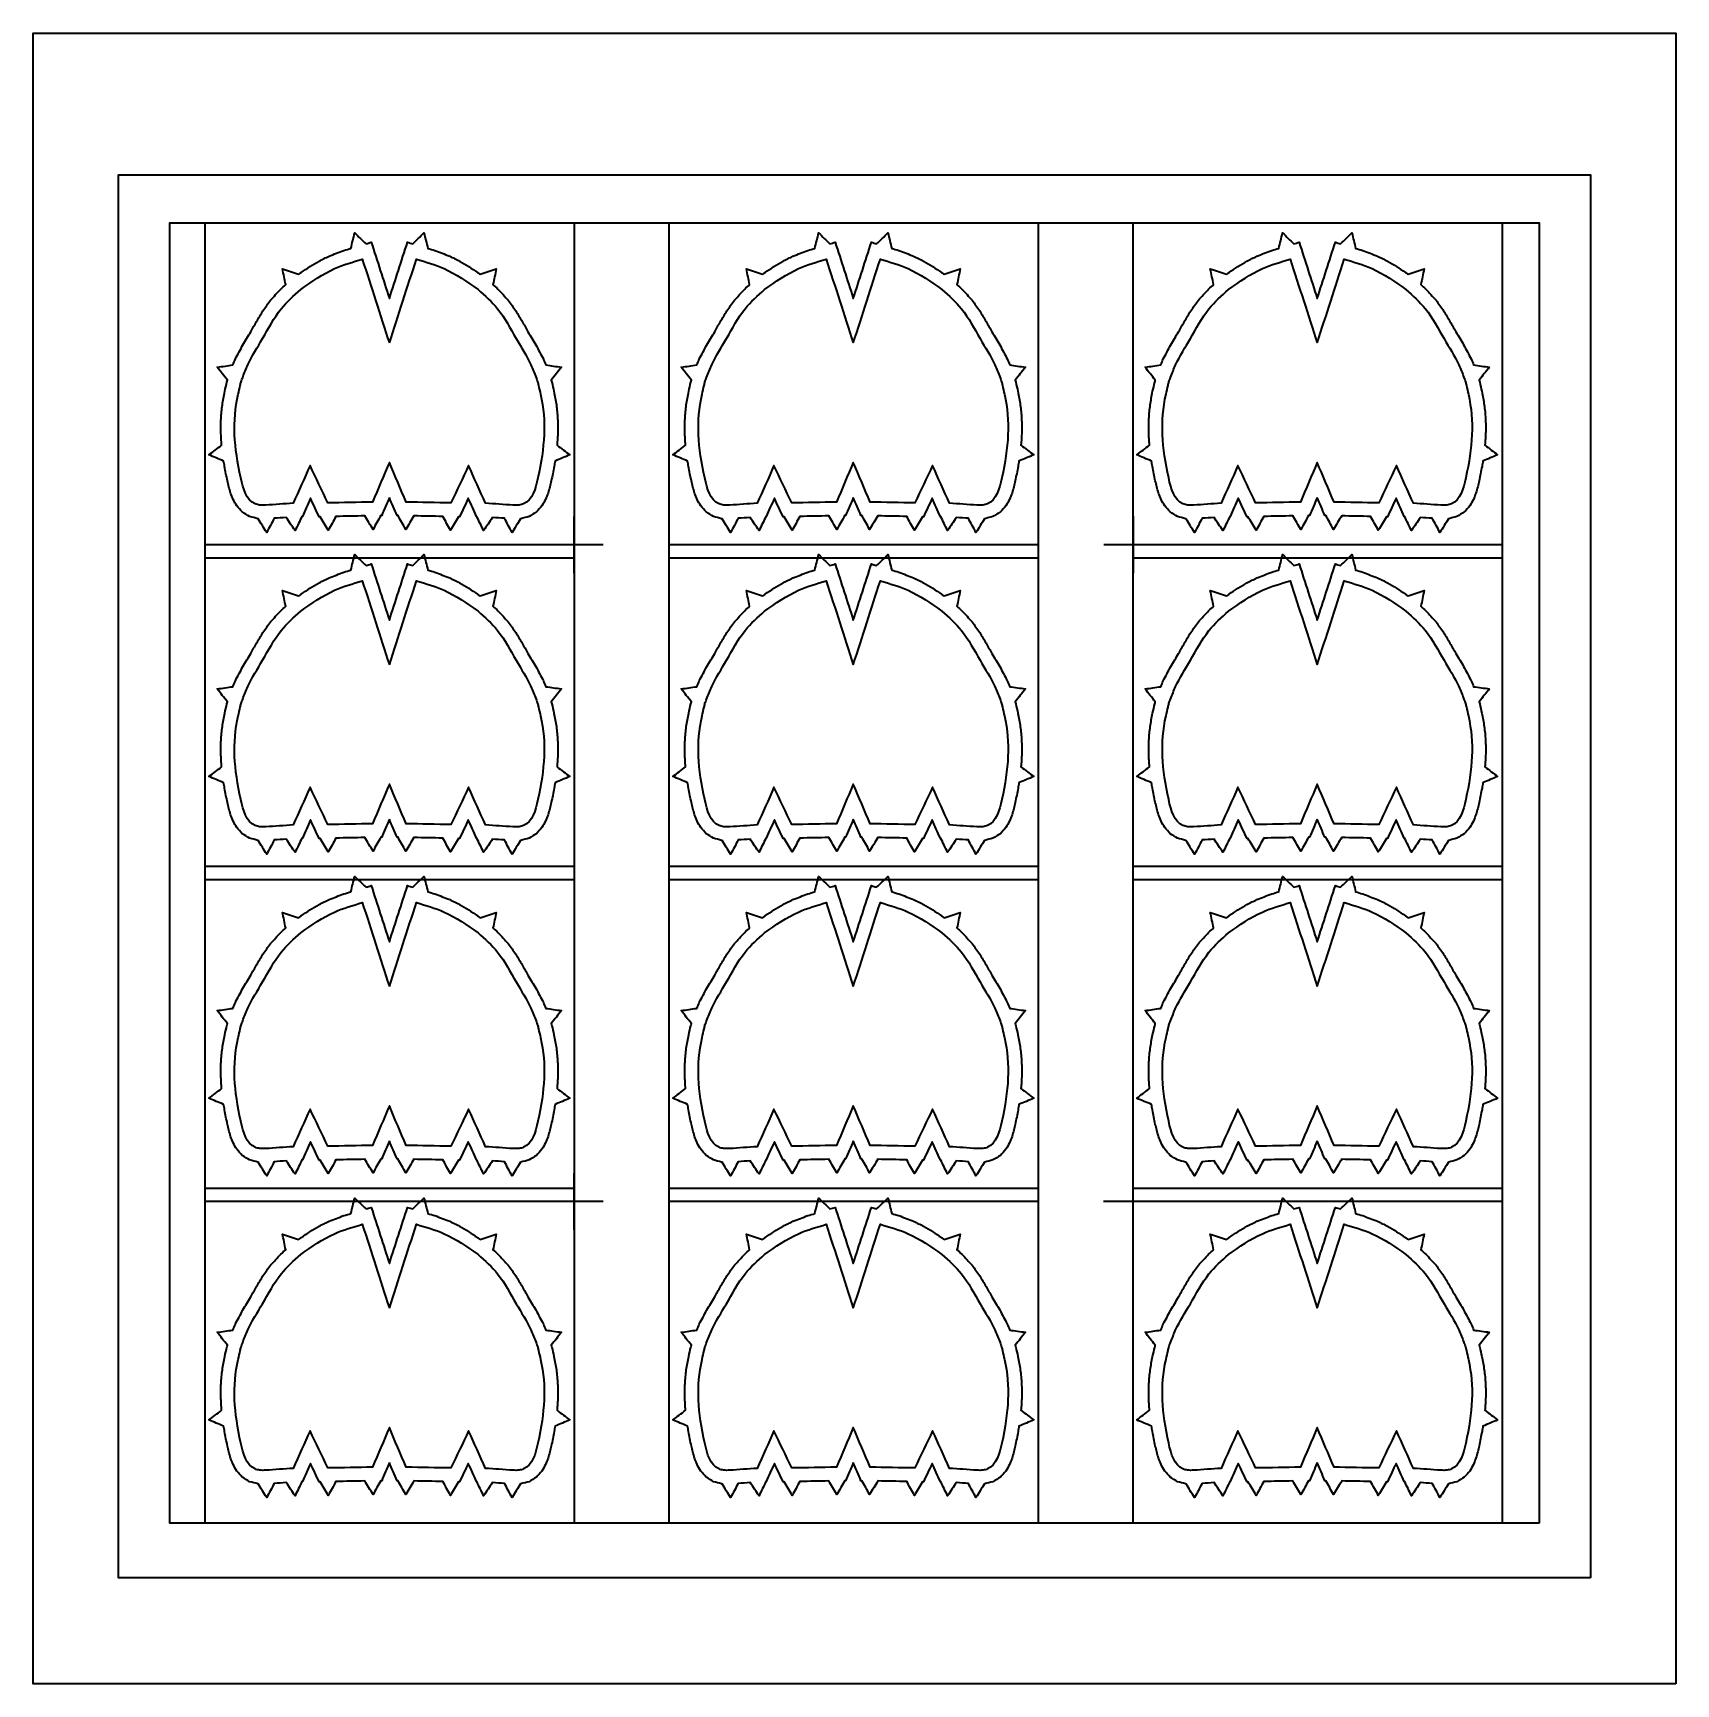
# Model space of a CAD drawing. Header units: millimetres. Extents: x -446 to 34, y -36 to 446.
import ezdxf

# ---------------------------------------------------------------- set-up
doc = ezdxf.new("R2010")
doc.units = ezdxf.units.MM
doc.header["$MEASUREMENT"] = 0
doc.layers.add('레이어 1', color=7, linetype='Continuous', lineweight=0)

msp = doc.modelspace()

# ---------------------------------------------------------------- linework, layer by layer
at = {"layer": '레이어 1', "color": 75, "lineweight": 35, "true_color": 0x6cb92d}
for p, q in [((-288.09, 288.29), (-288.09, 304.88)), ((-124.72, 288.35), (-124.72, 304.94)), ((-296.7, 296.64), (-279.66, 296.64)), ((-133.33, 296.71), (-116.29, 296.71)), ((-288.09, 96.39), (-288.09, 112.97)), ((-124.82, 96.39), (-124.82, 112.97)), ((-296.7, 104.74), (-279.66, 104.74)), ((-133.43, 104.74), (-116.39, 104.74))]:
    msp.add_line(p, q, dxfattribs=at)
at = {"layer": '레이어 1', "color": 18, "lineweight": 35, "true_color": 0x070000}
for points in [[(33.8, -36.34), (-446.2, -36.34), (-446.2, 446.16), (33.8, 446.16)], [(8.8, -5.31), (-421.2, -5.31), (-421.2, 404.69), (8.8, 404.69)], [(-6.2, 10.66), (-406.2, 10.66), (-406.2, 390.66), (-6.2, 390.66)]]:
    msp.add_lwpolyline(points, close=True, dxfattribs=at)
at = {"layer": '레이어 1', "color": 154, "lineweight": 35, "true_color": 0x1d4da0}
for points in [[(-288.09, 292.72), (-395.9, 292.72), (-395.9, 390.66), (-288.09, 390.66)], [(-152.55, 292.72), (-260.36, 292.72), (-260.36, 390.66), (-152.55, 390.66)], [(-17, 292.72), (-124.81, 292.72), (-124.81, 390.66), (-17, 390.66)], [(-288.09, 198.7), (-395.9, 198.7), (-395.9, 296.64), (-288.09, 296.64)], [(-152.55, 198.7), (-260.36, 198.7), (-260.36, 296.64), (-152.55, 296.64)], [(-17, 198.7), (-124.81, 198.7), (-124.81, 296.64), (-17, 296.64)], [(-288.09, 104.68), (-395.9, 104.68), (-395.9, 202.63), (-288.09, 202.63)], [(-152.55, 104.68), (-260.36, 104.68), (-260.36, 202.63), (-152.55, 202.63)], [(-17, 104.68), (-124.81, 104.68), (-124.81, 202.63), (-17, 202.63)], [(-288.09, 10.66), (-395.9, 10.66), (-395.9, 108.61), (-288.09, 108.61)], [(-152.55, 10.66), (-260.36, 10.66), (-260.36, 108.61), (-152.55, 108.61)], [(-17, 10.66), (-124.81, 10.66), (-124.81, 108.61), (-17, 108.61)]]:
    msp.add_lwpolyline(points, close=True, dxfattribs=at)
at = {"layer": '레이어 1', "color": 18, "lineweight": 35, "true_color": 0x010100}
for points in [[(-342.1, 310.42), (-341.35, 308.66), (-340.6, 306.89), (-339.86, 305.13), (-339.76, 305.13), (-339.66, 305.13), (-339.57, 305.13), (-338.82, 303.78), (-338.08, 302.43), (-337.33, 301.09), (-336.54, 302.41), (-335.74, 303.72), (-334.95, 305.04), (-332.13, 304.99), (-329.3, 304.94), (-326.48, 304.89), (-325.74, 303.54), (-324.99, 302.19), (-324.24, 300.85), (-323.45, 302.17), (-322.66, 303.48), (-321.86, 304.8), (-321.78, 304.8), (-321.68, 304.8), (-321.59, 304.8), (-320.74, 306.6), (-319.89, 308.39), (-319.03, 310.19), (-318.24, 308.43), (-317.45, 306.67), (-316.66, 304.9), (-316.64, 304.9), (-316.61, 304.9), (-316.58, 304.9), (-315.9, 303.51), (-315.22, 302.13), (-314.55, 300.75), (-313.69, 302.02), (-312.83, 303.3), (-311.97, 304.58), (-310.8, 304.5), (-309.64, 304.42), (-308.47, 304.33), (-307.73, 302.95), (-306.99, 301.56), (-306.26, 300.18), (-305.42, 301.52), (-304.58, 302.87), (-303.74, 304.22), (-303.71, 304.22), (-303.67, 304.22), (-303.64, 304.22), (-302.86, 304.43), (-302.07, 304.63), (-301.28, 304.85), (-300.56, 305.29), (-299.84, 305.74), (-299.12, 306.18), (-298.59, 306.78), (-298.06, 307.37), (-297.53, 307.96), (-297.17, 308.59), (-296.81, 309.22), (-296.46, 309.85), (-296.21, 310.48), (-295.97, 311.1), (-295.72, 311.73), (-295.55, 312.33), (-295.38, 312.94), (-295.2, 313.54), (-295.07, 314.11), (-294.93, 314.69), (-294.8, 315.26), (-294.65, 315.97), (-294.5, 316.68), (-294.35, 317.38), (-294.22, 318.08), (-294.08, 318.77), (-293.95, 319.47), (-293.86, 320.01), (-293.77, 320.54), (-293.68, 321.08), (-292.25, 321.68), (-290.82, 322.28), (-289.38, 322.88), (-290.62, 323.83), (-291.86, 324.77), (-293.1, 325.71), (-293.05, 326.33), (-293, 326.96), (-292.95, 327.58), (-292.93, 328.25), (-292.9, 328.91), (-292.87, 329.58), (-292.87, 330.24), (-292.86, 330.9), (-292.86, 331.56), (-292.88, 332.22), (-292.9, 332.88), (-292.93, 333.54), (-292.97, 334.2), (-293.02, 334.86), (-293.07, 335.52), (-293.15, 336.18), (-293.22, 336.84), (-293.3, 337.5), (-293.4, 338.17), (-293.51, 338.83), (-293.62, 339.49), (-293.75, 340.14), (-293.88, 340.79), (-294.02, 341.45), (-294.22, 342.33), (-294.42, 343.21), (-294.63, 344.09), (-294.68, 344.3), (-294.73, 344.51), (-294.78, 344.72), (-293.79, 345.98), (-292.81, 347.25), (-291.82, 348.51), (-293.35, 348.72), (-294.87, 348.94), (-296.4, 349.15), (-296.64, 349.73), (-296.87, 350.32), (-297.11, 350.9), (-297.85, 352.28), (-298.58, 353.65), (-299.31, 355.03), (-300.07, 356.31), (-300.83, 357.59), (-301.6, 358.87), (-302.16, 359.86), (-302.73, 360.86), (-303.3, 361.86), (-303.92, 362.89), (-304.54, 363.93), (-305.16, 364.97), (-305.89, 366), (-306.63, 367.04), (-307.36, 368.08), (-308.37, 369.16), (-309.38, 370.25), (-310.38, 371.33), (-310.86, 371.77), (-311.34, 372.21), (-311.82, 372.65), (-311.5, 374.17), (-311.18, 375.68), (-310.87, 377.2), (-312.43, 376.69), (-313.99, 376.17), (-315.55, 375.66), (-315.81, 375.84), (-316.07, 376.03), (-316.34, 376.21), (-317.19, 376.78), (-318.04, 377.34), (-318.89, 377.9), (-319.79, 378.44), (-320.69, 378.98), (-321.58, 379.51), (-322.54, 380), (-323.51, 380.48), (-324.47, 380.97), (-325.91, 381.51), (-327.35, 382.06), (-328.79, 382.61), (-329.48, 382.81), (-330.17, 383.02), (-330.86, 383.23), (-331.23, 384.73), (-331.6, 386.24), (-331.98, 387.74), (-333.08, 386.68), (-334.18, 385.62), (-335.28, 384.56), (-335.78, 384.71), (-336.29, 384.86), (-336.79, 385.01), (-338.56, 379.54), (-340.33, 374.07), (-342.1, 368.6), (-343.86, 374.07), (-345.63, 379.54), (-347.4, 385.01), (-347.9, 384.86), (-348.4, 384.71), (-348.91, 384.56), (-350.01, 385.62), (-351.11, 386.68), (-352.21, 387.74), (-352.59, 386.24), (-352.96, 384.73), (-353.33, 383.23), (-354.02, 383.02), (-354.71, 382.81), (-355.4, 382.61), (-356.84, 382.06), (-358.28, 381.51), (-359.72, 380.97), (-360.68, 380.48), (-361.65, 380), (-362.61, 379.51), (-363.51, 378.98), (-364.4, 378.44), (-365.3, 377.9), (-366.15, 377.34), (-367, 376.78), (-367.85, 376.21), (-368.11, 376.03), (-368.38, 375.84), (-368.65, 375.66), (-370.2, 376.17), (-371.76, 376.69), (-373.32, 377.2), (-373.01, 375.68), (-372.69, 374.17), (-372.37, 372.65), (-372.85, 372.21), (-373.33, 371.77), (-373.81, 371.33), (-374.82, 370.25), (-375.82, 369.16), (-376.83, 368.08), (-377.56, 367.04), (-378.3, 366), (-379.03, 364.97), (-379.65, 363.93), (-380.27, 362.89), (-380.89, 361.86), (-381.46, 360.86), (-382.03, 359.86), (-382.59, 358.87), (-383.35, 357.59), (-384.11, 356.31), (-384.88, 355.03), (-385.61, 353.65), (-386.34, 352.28), (-387.08, 350.9), (-387.32, 350.32), (-387.55, 349.73), (-387.79, 349.15), (-389.32, 348.93), (-390.85, 348.71), (-392.37, 348.5), (-391.39, 347.24), (-390.4, 345.98), (-389.41, 344.72), (-389.46, 344.51), (-389.51, 344.3), (-389.56, 344.09), (-389.77, 343.21), (-389.97, 342.33), (-390.18, 341.45), (-390.31, 340.79), (-390.44, 340.14), (-390.57, 339.49), (-390.68, 338.83), (-390.79, 338.17), (-390.89, 337.5), (-390.97, 336.84), (-391.04, 336.18), (-391.12, 335.52), (-391.17, 334.86), (-391.22, 334.2), (-391.27, 333.54), (-391.29, 332.88), (-391.31, 332.22), (-391.33, 331.56), (-391.33, 330.9), (-391.33, 330.24), (-391.32, 329.58), (-391.29, 328.91), (-391.27, 328.25), (-391.24, 327.58), (-391.19, 326.96), (-391.14, 326.33), (-391.09, 325.71), (-392.33, 324.77), (-393.57, 323.83), (-394.81, 322.88), (-393.38, 322.28), (-391.94, 321.68), (-390.51, 321.08), (-390.42, 320.54), (-390.33, 320.01), (-390.24, 319.47), (-390.11, 318.77), (-389.97, 318.08), (-389.84, 317.38), (-389.69, 316.68), (-389.54, 315.97), (-389.39, 315.26), (-389.26, 314.69), (-389.12, 314.11), (-388.99, 313.54), (-388.81, 312.94), (-388.64, 312.33), (-388.47, 311.73), (-388.22, 311.1), (-387.98, 310.48), (-387.73, 309.85), (-387.38, 309.22), (-387.02, 308.59), (-386.66, 307.96), (-386.13, 307.37), (-385.6, 306.78), (-385.07, 306.18), (-384.35, 305.74), (-383.63, 305.29), (-382.91, 304.85), (-382.12, 304.63), (-381.33, 304.43), (-380.55, 304.22), (-380.52, 304.22), (-380.48, 304.22), (-380.45, 304.22), (-379.61, 302.87), (-378.77, 301.52), (-377.93, 300.18), (-377.2, 301.56), (-376.46, 302.95), (-375.72, 304.33), (-374.55, 304.42), (-373.39, 304.5), (-372.22, 304.58), (-371.36, 303.3), (-370.5, 302.02), (-369.64, 300.75), (-368.97, 302.13), (-368.29, 303.51), (-367.62, 304.9), (-367.58, 304.9), (-367.56, 304.9), (-367.52, 304.9), (-366.74, 306.67), (-365.95, 308.43), (-365.16, 310.19), (-364.3, 308.39), (-363.45, 306.6), (-362.6, 304.8), (-362.51, 304.8), (-362.42, 304.8), (-362.33, 304.8), (-361.53, 303.48), (-360.74, 302.17), (-359.95, 300.85), (-359.2, 302.19), (-358.45, 303.54), (-357.71, 304.89), (-354.89, 304.94), (-352.06, 304.99), (-349.24, 305.04), (-348.45, 303.72), (-347.65, 302.41), (-346.86, 301.09), (-346.11, 302.43), (-345.37, 303.78), (-344.62, 305.13), (-344.53, 305.13), (-344.43, 305.13), (-344.34, 305.13), (-343.59, 306.89), (-342.84, 308.66), (-342.1, 310.42)], [(-206.55, 310.42), (-205.81, 308.66), (-205.06, 306.89), (-204.31, 305.13), (-204.22, 305.13), (-204.12, 305.13), (-204.02, 305.13), (-203.28, 303.78), (-202.54, 302.43), (-201.79, 301.09), (-200.99, 302.41), (-200.2, 303.72), (-199.41, 305.04), (-196.58, 304.99), (-193.76, 304.94), (-190.94, 304.89), (-190.2, 303.54), (-189.45, 302.19), (-188.7, 300.85), (-187.91, 302.17), (-187.12, 303.48), (-186.32, 304.8), (-186.23, 304.8), (-186.14, 304.8), (-186.05, 304.8), (-185.2, 306.6), (-184.35, 308.39), (-183.49, 310.19), (-182.7, 308.43), (-181.91, 306.67), (-181.12, 304.9), (-181.09, 304.9), (-181.07, 304.9), (-181.03, 304.9), (-180.36, 303.51), (-179.68, 302.13), (-179.01, 300.75), (-178.15, 302.02), (-177.29, 303.3), (-176.43, 304.58), (-175.26, 304.5), (-174.09, 304.42), (-172.93, 304.33), (-172.19, 302.95), (-171.45, 301.56), (-170.71, 300.18), (-169.88, 301.52), (-169.04, 302.87), (-168.2, 304.22), (-168.16, 304.22), (-168.13, 304.22), (-168.1, 304.22), (-167.31, 304.43), (-166.53, 304.63), (-165.74, 304.85), (-165.02, 305.29), (-164.3, 305.74), (-163.58, 306.18), (-163.05, 306.78), (-162.52, 307.37), (-161.99, 307.96), (-161.63, 308.59), (-161.27, 309.22), (-160.91, 309.85), (-160.67, 310.48), (-160.42, 311.1), (-160.18, 311.73), (-160.01, 312.33), (-159.84, 312.94), (-159.66, 313.54), (-159.52, 314.11), (-159.39, 314.69), (-159.26, 315.26), (-159.1, 315.97), (-158.96, 316.68), (-158.81, 317.38), (-158.67, 318.08), (-158.54, 318.77), (-158.41, 319.47), (-158.32, 320.01), (-158.23, 320.54), (-158.14, 321.08), (-156.71, 321.68), (-155.27, 322.28), (-153.84, 322.88), (-155.08, 323.83), (-156.32, 324.77), (-157.56, 325.71), (-157.51, 326.33), (-157.46, 326.96), (-157.41, 327.58), (-157.38, 328.25), (-157.36, 328.91), (-157.33, 329.58), (-157.32, 330.24), (-157.32, 330.9), (-157.32, 331.56), (-157.34, 332.22), (-157.36, 332.88), (-157.38, 333.54), (-157.43, 334.2), (-157.48, 334.86), (-157.53, 335.52), (-157.61, 336.18), (-157.68, 336.84), (-157.76, 337.5), (-157.86, 338.17), (-157.97, 338.83), (-158.07, 339.49), (-158.21, 340.14), (-158.34, 340.79), (-158.47, 341.45), (-158.68, 342.33), (-158.88, 343.21), (-159.09, 344.09), (-159.14, 344.3), (-159.19, 344.51), (-159.24, 344.72), (-158.25, 345.98), (-157.26, 347.25), (-156.28, 348.51), (-157.81, 348.72), (-159.33, 348.94), (-160.86, 349.15), (-161.09, 349.73), (-161.33, 350.32), (-161.57, 350.9), (-162.3, 352.28), (-163.03, 353.65), (-163.77, 355.03), (-164.53, 356.31), (-165.29, 357.59), (-166.05, 358.87), (-166.62, 359.86), (-167.19, 360.86), (-167.76, 361.86), (-168.38, 362.89), (-169, 363.93), (-169.61, 364.97), (-170.35, 366), (-171.09, 367.04), (-171.82, 368.08), (-172.83, 369.16), (-173.83, 370.25), (-174.84, 371.33), (-175.32, 371.77), (-175.79, 372.21), (-176.27, 372.65), (-175.96, 374.17), (-175.64, 375.68), (-175.33, 377.2), (-176.89, 376.69), (-178.44, 376.17), (-180, 375.66), (-180.27, 375.84), (-180.53, 376.03), (-180.8, 376.21), (-181.65, 376.78), (-182.5, 377.34), (-183.35, 377.9), (-184.24, 378.44), (-185.14, 378.98), (-186.04, 379.51), (-187, 380), (-187.97, 380.48), (-188.93, 380.97), (-190.37, 381.51), (-191.81, 382.06), (-193.25, 382.61), (-193.93, 382.81), (-194.63, 383.02), (-195.32, 383.23), (-195.69, 384.73), (-196.06, 386.24), (-196.44, 387.74), (-197.54, 386.68), (-198.64, 385.62), (-199.74, 384.56), (-200.24, 384.71), (-200.75, 384.86), (-201.25, 385.01), (-203.02, 379.54), (-204.79, 374.07), (-206.55, 368.6), (-208.32, 374.07), (-210.09, 379.54), (-211.86, 385.01), (-212.36, 384.86), (-212.86, 384.71), (-213.37, 384.56), (-214.47, 385.62), (-215.57, 386.68), (-216.67, 387.74), (-217.05, 386.24), (-217.42, 384.73), (-217.79, 383.23), (-218.48, 383.02), (-219.17, 382.81), (-219.86, 382.61), (-221.3, 382.06), (-222.74, 381.51), (-224.17, 380.97), (-225.14, 380.48), (-226.1, 380), (-227.07, 379.51), (-227.96, 378.98), (-228.86, 378.44), (-229.76, 377.9), (-230.61, 377.34), (-231.46, 376.78), (-232.31, 376.21), (-232.57, 376.03), (-232.84, 375.84), (-233.1, 375.66), (-234.66, 376.17), (-236.22, 376.69), (-237.78, 377.2), (-237.46, 375.68), (-237.15, 374.17), (-236.83, 372.65), (-237.31, 372.21), (-237.79, 371.77), (-238.27, 371.33), (-239.27, 370.25), (-240.28, 369.16), (-241.28, 368.08), (-242.02, 367.04), (-242.76, 366), (-243.49, 364.97), (-244.11, 363.93), (-244.73, 362.89), (-245.35, 361.86), (-245.92, 360.86), (-246.48, 359.86), (-247.05, 358.87), (-247.81, 357.59), (-248.57, 356.31), (-249.33, 355.03), (-250.07, 353.65), (-250.8, 352.28), (-251.54, 350.9), (-251.78, 350.32), (-252.01, 349.73), (-252.25, 349.15), (-253.78, 348.93), (-255.3, 348.71), (-256.83, 348.5), (-255.84, 347.24), (-254.86, 345.98), (-253.87, 344.72), (-253.92, 344.51), (-253.97, 344.3), (-254.02, 344.09), (-254.22, 343.21), (-254.43, 342.33), (-254.63, 341.45), (-254.77, 340.79), (-254.9, 340.14), (-255.03, 339.49), (-255.14, 338.83), (-255.24, 338.17), (-255.35, 337.5), (-255.42, 336.84), (-255.5, 336.18), (-255.58, 335.52), (-255.63, 334.86), (-255.67, 334.2), (-255.72, 333.54), (-255.75, 332.88), (-255.77, 332.22), (-255.79, 331.56), (-255.79, 330.9), (-255.78, 330.24), (-255.78, 329.58), (-255.75, 328.91), (-255.72, 328.25), (-255.7, 327.58), (-255.65, 326.96), (-255.6, 326.33), (-255.55, 325.71), (-256.79, 324.77), (-258.03, 323.83), (-259.27, 322.88), (-257.83, 322.28), (-256.4, 321.68), (-254.97, 321.08), (-254.88, 320.54), (-254.79, 320.01), (-254.7, 319.47), (-254.57, 318.77), (-254.43, 318.08), (-254.3, 317.38), (-254.15, 316.68), (-254, 315.97), (-253.85, 315.26), (-253.72, 314.69), (-253.58, 314.11), (-253.45, 313.54), (-253.27, 312.94), (-253.1, 312.33), (-252.93, 311.73), (-252.68, 311.1), (-252.44, 310.48), (-252.19, 309.85), (-251.84, 309.22), (-251.48, 308.59), (-251.12, 307.96), (-250.59, 307.37), (-250.06, 306.78), (-249.53, 306.18), (-248.81, 305.74), (-248.09, 305.29), (-247.37, 304.85), (-246.58, 304.63), (-245.79, 304.43), (-245.01, 304.22), (-244.97, 304.22), (-244.94, 304.22), (-244.91, 304.22), (-244.07, 302.87), (-243.23, 301.52), (-242.39, 300.18), (-241.65, 301.56), (-240.91, 302.95), (-240.18, 304.33), (-239.01, 304.42), (-237.84, 304.5), (-236.68, 304.58), (-235.82, 303.3), (-234.96, 302.02), (-234.1, 300.75), (-233.42, 302.13), (-232.75, 303.51), (-232.07, 304.9), (-232.04, 304.9), (-232.01, 304.9), (-231.98, 304.9), (-231.2, 306.67), (-230.4, 308.43), (-229.61, 310.19), (-228.76, 308.39), (-227.91, 306.6), (-227.05, 304.8), (-226.97, 304.8), (-226.87, 304.8), (-226.79, 304.8), (-225.99, 303.48), (-225.2, 302.17), (-224.4, 300.85), (-223.66, 302.19), (-222.91, 303.54), (-222.17, 304.89), (-219.35, 304.94), (-216.52, 304.99), (-213.7, 305.04), (-212.9, 303.72), (-212.11, 302.41), (-211.32, 301.09), (-210.57, 302.43), (-209.83, 303.78), (-209.08, 305.13), (-208.98, 305.13), (-208.89, 305.13), (-208.79, 305.13), (-208.05, 306.89), (-207.3, 308.66), (-206.55, 310.42)], [(-71.01, 310.42), (-70.26, 308.66), (-69.52, 306.89), (-68.77, 305.13), (-68.68, 305.13), (-68.58, 305.13), (-68.48, 305.13), (-67.74, 303.78), (-66.99, 302.43), (-66.25, 301.09), (-65.45, 302.41), (-64.66, 303.72), (-63.86, 305.04), (-61.04, 304.99), (-58.22, 304.94), (-55.4, 304.89), (-54.65, 303.54), (-53.91, 302.19), (-53.16, 300.85), (-52.37, 302.17), (-51.57, 303.48), (-50.78, 304.8), (-50.69, 304.8), (-50.6, 304.8), (-50.51, 304.8), (-49.66, 306.6), (-48.8, 308.39), (-47.95, 310.19), (-47.16, 308.43), (-46.37, 306.67), (-45.58, 304.9), (-45.55, 304.9), (-45.52, 304.9), (-45.49, 304.9), (-44.82, 303.51), (-44.14, 302.13), (-43.46, 300.75), (-42.61, 302.02), (-41.75, 303.3), (-40.88, 304.58), (-39.72, 304.5), (-38.55, 304.42), (-37.39, 304.33), (-36.65, 302.95), (-35.91, 301.56), (-35.17, 300.18), (-34.33, 301.52), (-33.49, 302.87), (-32.65, 304.22), (-32.62, 304.22), (-32.59, 304.22), (-32.56, 304.22), (-31.77, 304.43), (-30.99, 304.63), (-30.2, 304.85), (-29.48, 305.29), (-28.76, 305.74), (-28.04, 306.18), (-27.51, 306.78), (-26.97, 307.37), (-26.45, 307.96), (-26.09, 308.59), (-25.73, 309.22), (-25.37, 309.85), (-25.13, 310.48), (-24.88, 311.1), (-24.64, 311.73), (-24.47, 312.33), (-24.29, 312.94), (-24.12, 313.54), (-23.98, 314.11), (-23.85, 314.69), (-23.71, 315.26), (-23.56, 315.97), (-23.42, 316.68), (-23.26, 317.38), (-23.13, 318.08), (-23, 318.77), (-22.87, 319.47), (-22.78, 320.01), (-22.69, 320.54), (-22.6, 321.08), (-21.16, 321.68), (-19.73, 322.28), (-18.3, 322.88), (-19.53, 323.83), (-20.78, 324.77), (-22.01, 325.71), (-21.97, 326.33), (-21.92, 326.96), (-21.87, 327.58), (-21.84, 328.25), (-21.81, 328.91), (-21.79, 329.58), (-21.78, 330.24), (-21.78, 330.9), (-21.77, 331.56), (-21.8, 332.22), (-21.82, 332.88), (-21.84, 333.54), (-21.89, 334.2), (-21.94, 334.86), (-21.99, 335.52), (-22.06, 336.18), (-22.14, 336.84), (-22.22, 337.5), (-22.32, 338.17), (-22.43, 338.83), (-22.53, 339.49), (-22.67, 340.14), (-22.8, 340.79), (-22.93, 341.45), (-23.14, 342.33), (-23.34, 343.21), (-23.55, 344.09), (-23.59, 344.3), (-23.64, 344.51), (-23.69, 344.72), (-22.71, 345.98), (-21.72, 347.25), (-20.74, 348.51), (-22.26, 348.72), (-23.79, 348.94), (-25.32, 349.15), (-25.55, 349.73), (-25.79, 350.32), (-26.03, 350.9), (-26.76, 352.28), (-27.49, 353.65), (-28.23, 355.03), (-28.99, 356.31), (-29.75, 357.59), (-30.51, 358.87), (-31.08, 359.86), (-31.65, 360.86), (-32.22, 361.86), (-32.83, 362.89), (-33.46, 363.93), (-34.07, 364.97), (-34.81, 366), (-35.54, 367.04), (-36.28, 368.08), (-37.29, 369.16), (-38.29, 370.25), (-39.3, 371.33), (-39.78, 371.77), (-40.25, 372.21), (-40.73, 372.65), (-40.42, 374.17), (-40.1, 375.68), (-39.79, 377.2), (-41.35, 376.69), (-42.9, 376.17), (-44.46, 375.66), (-44.73, 375.84), (-44.99, 376.03), (-45.26, 376.21), (-46.11, 376.78), (-46.96, 377.34), (-47.81, 377.9), (-48.7, 378.44), (-49.6, 378.98), (-50.5, 379.51), (-51.46, 380), (-52.42, 380.48), (-53.39, 380.97), (-54.83, 381.51), (-56.27, 382.06), (-57.71, 382.61), (-58.39, 382.81), (-59.08, 383.02), (-59.78, 383.23), (-60.15, 384.73), (-60.52, 386.24), (-60.89, 387.74), (-61.99, 386.68), (-63.1, 385.62), (-64.2, 384.56), (-64.7, 384.71), (-65.21, 384.86), (-65.71, 385.01), (-67.48, 379.54), (-69.24, 374.07), (-71.01, 368.6), (-72.78, 374.07), (-74.55, 379.54), (-76.31, 385.01), (-76.82, 384.86), (-77.32, 384.71), (-77.82, 384.56), (-78.93, 385.62), (-80.03, 386.68), (-81.13, 387.74), (-81.5, 386.24), (-81.88, 384.73), (-82.25, 383.23), (-82.94, 383.02), (-83.63, 382.81), (-84.32, 382.61), (-85.76, 382.06), (-87.2, 381.51), (-88.63, 380.97), (-89.6, 380.48), (-90.56, 380), (-91.53, 379.51), (-92.42, 378.98), (-93.32, 378.44), (-94.22, 377.9), (-95.07, 377.34), (-95.92, 376.78), (-96.76, 376.21), (-97.03, 376.03), (-97.3, 375.84), (-97.56, 375.66), (-99.12, 376.17), (-100.68, 376.69), (-102.24, 377.2), (-101.92, 375.68), (-101.61, 374.17), (-101.29, 372.65), (-101.77, 372.21), (-102.25, 371.77), (-102.73, 371.33), (-103.73, 370.25), (-104.74, 369.16), (-105.74, 368.08), (-106.48, 367.04), (-107.21, 366), (-107.95, 364.97), (-108.57, 363.93), (-109.19, 362.89), (-109.81, 361.86), (-110.37, 360.86), (-110.94, 359.86), (-111.51, 358.87), (-112.27, 357.59), (-113.03, 356.31), (-113.79, 355.03), (-114.53, 353.65), (-115.26, 352.28), (-115.99, 350.9), (-116.23, 350.32), (-116.47, 349.73), (-116.71, 349.15), (-118.23, 348.93), (-119.76, 348.71), (-121.29, 348.5), (-120.3, 347.24), (-119.32, 345.98), (-118.33, 344.72), (-118.38, 344.51), (-118.43, 344.3), (-118.48, 344.09), (-118.68, 343.21), (-118.89, 342.33), (-119.09, 341.45), (-119.23, 340.79), (-119.36, 340.14), (-119.49, 339.49), (-119.6, 338.83), (-119.7, 338.17), (-119.81, 337.5), (-119.88, 336.84), (-119.96, 336.18), (-120.04, 335.52), (-120.09, 334.86), (-120.13, 334.2), (-120.18, 333.54), (-120.21, 332.88), (-120.23, 332.22), (-120.25, 331.56), (-120.25, 330.9), (-120.24, 330.24), (-120.24, 329.58), (-120.21, 328.91), (-120.18, 328.25), (-120.15, 327.58), (-120.11, 326.96), (-120.06, 326.33), (-120.01, 325.71), (-121.25, 324.77), (-122.49, 323.83), (-123.73, 322.88), (-122.29, 322.28), (-120.86, 321.68), (-119.42, 321.08), (-119.34, 320.54), (-119.25, 320.01), (-119.16, 319.47), (-119.02, 318.77), (-118.89, 318.08), (-118.76, 317.38), (-118.61, 316.68), (-118.46, 315.97), (-118.31, 315.26), (-118.17, 314.69), (-118.04, 314.11), (-117.91, 313.54), (-117.73, 312.94), (-117.56, 312.33), (-117.38, 311.73), (-117.14, 311.1), (-116.89, 310.48), (-116.65, 309.85), (-116.29, 309.22), (-115.93, 308.59), (-115.58, 307.96), (-115.05, 307.37), (-114.52, 306.78), (-113.99, 306.18), (-113.26, 305.74), (-112.54, 305.29), (-111.82, 304.85), (-111.04, 304.63), (-110.25, 304.43), (-109.46, 304.22), (-109.43, 304.22), (-109.4, 304.22), (-109.37, 304.22), (-108.53, 302.87), (-107.69, 301.52), (-106.85, 300.18), (-106.11, 301.56), (-105.37, 302.95), (-104.64, 304.33), (-103.47, 304.42), (-102.3, 304.5), (-101.14, 304.58), (-100.28, 303.3), (-99.42, 302.02), (-98.56, 300.75), (-97.88, 302.13), (-97.21, 303.51), (-96.53, 304.9), (-96.5, 304.9), (-96.47, 304.9), (-96.44, 304.9), (-95.65, 306.67), (-94.86, 308.43), (-94.07, 310.19), (-93.22, 308.39), (-92.37, 306.6), (-91.51, 304.8), (-91.42, 304.8), (-91.33, 304.8), (-91.24, 304.8), (-90.45, 303.48), (-89.66, 302.17), (-88.86, 300.85), (-88.11, 302.19), (-87.37, 303.54), (-86.63, 304.89), (-83.8, 304.94), (-80.98, 304.99), (-78.16, 305.04), (-77.36, 303.72), (-76.57, 302.41), (-75.77, 301.09), (-75.03, 302.43), (-74.29, 303.78), (-73.54, 305.13), (-73.44, 305.13), (-73.35, 305.13), (-73.25, 305.13), (-72.5, 306.89), (-71.76, 308.66), (-71.01, 310.42)], [(-342.1, 216.4), (-341.35, 214.64), (-340.6, 212.87), (-339.86, 211.11), (-339.76, 211.11), (-339.66, 211.11), (-339.57, 211.11), (-338.82, 209.76), (-338.08, 208.42), (-337.33, 207.07), (-336.54, 208.39), (-335.74, 209.71), (-334.95, 211.03), (-332.13, 210.97), (-329.3, 210.92), (-326.48, 210.87), (-325.74, 209.52), (-324.99, 208.18), (-324.24, 206.83), (-323.45, 208.15), (-322.66, 209.47), (-321.86, 210.79), (-321.78, 210.78), (-321.68, 210.78), (-321.59, 210.78), (-320.74, 212.58), (-319.89, 214.37), (-319.03, 216.17), (-318.24, 214.41), (-317.45, 212.65), (-316.66, 210.88), (-316.64, 210.88), (-316.61, 210.88), (-316.58, 210.88), (-315.9, 209.49), (-315.22, 208.11), (-314.55, 206.73), (-313.69, 208.01), (-312.83, 209.28), (-311.97, 210.56), (-310.8, 210.48), (-309.64, 210.4), (-308.47, 210.32), (-307.73, 208.93), (-306.99, 207.54), (-306.26, 206.16), (-305.42, 207.51), (-304.58, 208.85), (-303.74, 210.2), (-303.71, 210.2), (-303.67, 210.2), (-303.64, 210.2), (-302.86, 210.41), (-302.07, 210.62), (-301.28, 210.83), (-300.56, 211.27), (-299.84, 211.72), (-299.12, 212.17), (-298.59, 212.76), (-298.06, 213.35), (-297.53, 213.94), (-297.17, 214.57), (-296.81, 215.2), (-296.46, 215.83), (-296.21, 216.46), (-295.97, 217.08), (-295.72, 217.71), (-295.55, 218.31), (-295.38, 218.92), (-295.2, 219.52), (-295.07, 220.1), (-294.93, 220.67), (-294.8, 221.24), (-294.65, 221.95), (-294.5, 222.66), (-294.35, 223.37), (-294.22, 224.06), (-294.08, 224.76), (-293.95, 225.45), (-293.86, 225.99), (-293.77, 226.52), (-293.68, 227.06), (-292.25, 227.66), (-290.82, 228.26), (-289.38, 228.87), (-290.62, 229.81), (-291.86, 230.75), (-293.1, 231.69), (-293.05, 232.32), (-293, 232.94), (-292.95, 233.56), (-292.93, 234.23), (-292.9, 234.89), (-292.87, 235.56), (-292.87, 236.22), (-292.86, 236.88), (-292.86, 237.54), (-292.88, 238.2), (-292.9, 238.86), (-292.93, 239.53), (-292.97, 240.19), (-293.02, 240.85), (-293.07, 241.51), (-293.15, 242.17), (-293.22, 242.83), (-293.3, 243.48), (-293.4, 244.15), (-293.51, 244.81), (-293.62, 245.47), (-293.75, 246.12), (-293.88, 246.78), (-294.02, 247.43), (-294.22, 248.31), (-294.42, 249.19), (-294.63, 250.07), (-294.68, 250.28), (-294.73, 250.49), (-294.78, 250.71), (-293.79, 251.97), (-292.81, 253.23), (-291.82, 254.49), (-293.35, 254.7), (-294.87, 254.92), (-296.4, 255.13), (-296.64, 255.72), (-296.87, 256.3), (-297.11, 256.88), (-297.85, 258.26), (-298.58, 259.64), (-299.31, 261.01), (-300.07, 262.29), (-300.83, 263.57), (-301.6, 264.85), (-302.16, 265.84), (-302.73, 266.84), (-303.3, 267.84), (-303.92, 268.87), (-304.54, 269.91), (-305.16, 270.95), (-305.89, 271.99), (-306.63, 273.02), (-307.36, 274.06), (-308.37, 275.15), (-309.38, 276.23), (-310.38, 277.32), (-310.86, 277.75), (-311.34, 278.19), (-311.82, 278.63), (-311.5, 280.15), (-311.18, 281.67), (-310.87, 283.19), (-312.43, 282.67), (-313.99, 282.16), (-315.55, 281.64), (-315.81, 281.82), (-316.07, 282.01), (-316.34, 282.2), (-317.19, 282.76), (-318.04, 283.32), (-318.89, 283.89), (-319.79, 284.42), (-320.69, 284.96), (-321.58, 285.49), (-322.54, 285.98), (-323.51, 286.46), (-324.47, 286.95), (-325.91, 287.49), (-327.35, 288.04), (-328.79, 288.59), (-329.48, 288.8), (-330.17, 289), (-330.86, 289.21), (-331.23, 290.71), (-331.6, 292.22), (-331.98, 293.72), (-333.08, 292.66), (-334.18, 291.6), (-335.28, 290.54), (-335.78, 290.69), (-336.29, 290.84), (-336.79, 290.99), (-338.56, 285.52), (-340.33, 280.05), (-342.1, 274.58), (-343.86, 280.05), (-345.63, 285.52), (-347.4, 290.99), (-347.9, 290.84), (-348.4, 290.69), (-348.91, 290.54), (-350.01, 291.6), (-351.11, 292.66), (-352.21, 293.72), (-352.59, 292.22), (-352.96, 290.71), (-353.33, 289.21), (-354.02, 289), (-354.71, 288.8), (-355.4, 288.59), (-356.84, 288.04), (-358.28, 287.49), (-359.72, 286.95), (-360.68, 286.46), (-361.65, 285.98), (-362.61, 285.49), (-363.51, 284.96), (-364.4, 284.42), (-365.3, 283.89), (-366.15, 283.32), (-367, 282.76), (-367.85, 282.2), (-368.11, 282.01), (-368.38, 281.82), (-368.65, 281.64), (-370.2, 282.16), (-371.76, 282.67), (-373.32, 283.19), (-373.01, 281.67), (-372.69, 280.15), (-372.37, 278.63), (-372.85, 278.19), (-373.33, 277.75), (-373.81, 277.32), (-374.82, 276.23), (-375.82, 275.15), (-376.83, 274.06), (-377.56, 273.02), (-378.3, 271.99), (-379.03, 270.95), (-379.65, 269.91), (-380.27, 268.87), (-380.89, 267.84), (-381.46, 266.84), (-382.03, 265.84), (-382.59, 264.85), (-383.35, 263.57), (-384.11, 262.29), (-384.88, 261.01), (-385.61, 259.64), (-386.34, 258.26), (-387.08, 256.88), (-387.32, 256.3), (-387.55, 255.71), (-387.79, 255.13), (-389.32, 254.91), (-390.85, 254.7), (-392.37, 254.48), (-391.39, 253.22), (-390.4, 251.96), (-389.41, 250.7), (-389.46, 250.49), (-389.51, 250.28), (-389.56, 250.07), (-389.77, 249.19), (-389.97, 248.31), (-390.18, 247.43), (-390.31, 246.78), (-390.44, 246.12), (-390.57, 245.47), (-390.68, 244.81), (-390.79, 244.15), (-390.89, 243.48), (-390.97, 242.83), (-391.04, 242.17), (-391.12, 241.51), (-391.17, 240.85), (-391.22, 240.19), (-391.27, 239.53), (-391.29, 238.86), (-391.31, 238.2), (-391.33, 237.54), (-391.33, 236.88), (-391.33, 236.22), (-391.32, 235.56), (-391.29, 234.89), (-391.27, 234.23), (-391.24, 233.56), (-391.19, 232.94), (-391.14, 232.32), (-391.09, 231.69), (-392.33, 230.75), (-393.57, 229.81), (-394.81, 228.87), (-393.38, 228.26), (-391.94, 227.66), (-390.51, 227.06), (-390.42, 226.52), (-390.33, 225.99), (-390.24, 225.45), (-390.11, 224.76), (-389.97, 224.06), (-389.84, 223.37), (-389.69, 222.66), (-389.54, 221.95), (-389.39, 221.24), (-389.26, 220.67), (-389.12, 220.1), (-388.99, 219.52), (-388.81, 218.92), (-388.64, 218.31), (-388.47, 217.71), (-388.22, 217.08), (-387.98, 216.46), (-387.73, 215.83), (-387.38, 215.2), (-387.02, 214.57), (-386.66, 213.94), (-386.13, 213.35), (-385.6, 212.76), (-385.07, 212.17), (-384.35, 211.72), (-383.63, 211.27), (-382.91, 210.83), (-382.12, 210.62), (-381.33, 210.41), (-380.55, 210.2), (-380.52, 210.2), (-380.48, 210.2), (-380.45, 210.2), (-379.61, 208.85), (-378.77, 207.51), (-377.93, 206.16), (-377.2, 207.54), (-376.46, 208.93), (-375.72, 210.32), (-374.55, 210.4), (-373.39, 210.48), (-372.22, 210.56), (-371.36, 209.28), (-370.5, 208.01), (-369.64, 206.73), (-368.97, 208.11), (-368.29, 209.49), (-367.62, 210.88), (-367.58, 210.88), (-367.56, 210.88), (-367.52, 210.88), (-366.74, 212.65), (-365.95, 214.41), (-365.16, 216.17), (-364.3, 214.37), (-363.45, 212.58), (-362.6, 210.78), (-362.51, 210.78), (-362.42, 210.78), (-362.33, 210.79), (-361.53, 209.47), (-360.74, 208.15), (-359.95, 206.83), (-359.2, 208.18), (-358.45, 209.52), (-357.71, 210.87), (-354.89, 210.92), (-352.06, 210.97), (-349.24, 211.03), (-348.45, 209.71), (-347.65, 208.39), (-346.86, 207.07), (-346.11, 208.42), (-345.37, 209.76), (-344.62, 211.11), (-344.53, 211.11), (-344.43, 211.11), (-344.34, 211.11), (-343.59, 212.87), (-342.84, 214.64), (-342.1, 216.4)], [(-206.55, 216.4), (-205.81, 214.64), (-205.06, 212.87), (-204.31, 211.11), (-204.22, 211.11), (-204.12, 211.11), (-204.02, 211.11), (-203.28, 209.76), (-202.54, 208.42), (-201.79, 207.07), (-200.99, 208.39), (-200.2, 209.71), (-199.41, 211.03), (-196.58, 210.97), (-193.76, 210.92), (-190.94, 210.87), (-190.2, 209.52), (-189.45, 208.18), (-188.7, 206.83), (-187.91, 208.15), (-187.12, 209.47), (-186.32, 210.79), (-186.23, 210.78), (-186.14, 210.78), (-186.05, 210.78), (-185.2, 212.58), (-184.35, 214.37), (-183.49, 216.17), (-182.7, 214.41), (-181.91, 212.65), (-181.12, 210.88), (-181.09, 210.88), (-181.07, 210.88), (-181.03, 210.88), (-180.36, 209.49), (-179.68, 208.11), (-179.01, 206.73), (-178.15, 208.01), (-177.29, 209.28), (-176.43, 210.56), (-175.26, 210.48), (-174.09, 210.4), (-172.93, 210.32), (-172.19, 208.93), (-171.45, 207.54), (-170.71, 206.16), (-169.88, 207.51), (-169.04, 208.85), (-168.2, 210.2), (-168.16, 210.2), (-168.13, 210.2), (-168.1, 210.2), (-167.31, 210.41), (-166.53, 210.62), (-165.74, 210.83), (-165.02, 211.27), (-164.3, 211.72), (-163.58, 212.17), (-163.05, 212.76), (-162.52, 213.35), (-161.99, 213.94), (-161.63, 214.57), (-161.27, 215.2), (-160.91, 215.83), (-160.67, 216.46), (-160.42, 217.08), (-160.18, 217.71), (-160.01, 218.31), (-159.84, 218.92), (-159.66, 219.52), (-159.52, 220.1), (-159.39, 220.67), (-159.26, 221.24), (-159.1, 221.95), (-158.96, 222.66), (-158.81, 223.37), (-158.67, 224.06), (-158.54, 224.76), (-158.41, 225.45), (-158.32, 225.99), (-158.23, 226.52), (-158.14, 227.06), (-156.71, 227.66), (-155.27, 228.26), (-153.84, 228.87), (-155.08, 229.81), (-156.32, 230.75), (-157.56, 231.69), (-157.51, 232.32), (-157.46, 232.94), (-157.41, 233.56), (-157.38, 234.23), (-157.36, 234.89), (-157.33, 235.56), (-157.32, 236.22), (-157.32, 236.88), (-157.32, 237.54), (-157.34, 238.2), (-157.36, 238.86), (-157.38, 239.53), (-157.43, 240.19), (-157.48, 240.85), (-157.53, 241.51), (-157.61, 242.17), (-157.68, 242.83), (-157.76, 243.48), (-157.86, 244.15), (-157.97, 244.81), (-158.07, 245.47), (-158.21, 246.12), (-158.34, 246.78), (-158.47, 247.43), (-158.68, 248.31), (-158.88, 249.19), (-159.09, 250.07), (-159.14, 250.28), (-159.19, 250.49), (-159.24, 250.71), (-158.25, 251.97), (-157.26, 253.23), (-156.28, 254.49), (-157.81, 254.7), (-159.33, 254.92), (-160.86, 255.13), (-161.09, 255.72), (-161.33, 256.3), (-161.57, 256.88), (-162.3, 258.26), (-163.03, 259.64), (-163.77, 261.01), (-164.53, 262.29), (-165.29, 263.57), (-166.05, 264.85), (-166.62, 265.84), (-167.19, 266.84), (-167.76, 267.84), (-168.38, 268.87), (-169, 269.91), (-169.61, 270.95), (-170.35, 271.99), (-171.09, 273.02), (-171.82, 274.06), (-172.83, 275.15), (-173.83, 276.23), (-174.84, 277.32), (-175.32, 277.75), (-175.79, 278.19), (-176.27, 278.63), (-175.96, 280.15), (-175.64, 281.67), (-175.33, 283.19), (-176.89, 282.67), (-178.44, 282.16), (-180, 281.64), (-180.27, 281.82), (-180.53, 282.01), (-180.8, 282.2), (-181.65, 282.76), (-182.5, 283.32), (-183.35, 283.89), (-184.24, 284.42), (-185.14, 284.96), (-186.04, 285.49), (-187, 285.98), (-187.97, 286.46), (-188.93, 286.95), (-190.37, 287.49), (-191.81, 288.04), (-193.25, 288.59), (-193.93, 288.8), (-194.63, 289), (-195.32, 289.21), (-195.69, 290.71), (-196.06, 292.22), (-196.44, 293.72), (-197.54, 292.66), (-198.64, 291.6), (-199.74, 290.54), (-200.24, 290.69), (-200.75, 290.84), (-201.25, 290.99), (-203.02, 285.52), (-204.79, 280.05), (-206.55, 274.58), (-208.32, 280.05), (-210.09, 285.52), (-211.86, 290.99), (-212.36, 290.84), (-212.86, 290.69), (-213.37, 290.54), (-214.47, 291.6), (-215.57, 292.66), (-216.67, 293.72), (-217.05, 292.22), (-217.42, 290.71), (-217.79, 289.21), (-218.48, 289), (-219.17, 288.8), (-219.86, 288.59), (-221.3, 288.04), (-222.74, 287.49), (-224.17, 286.95), (-225.14, 286.46), (-226.1, 285.98), (-227.07, 285.49), (-227.96, 284.96), (-228.86, 284.42), (-229.76, 283.89), (-230.61, 283.32), (-231.46, 282.76), (-232.31, 282.2), (-232.57, 282.01), (-232.84, 281.82), (-233.1, 281.64), (-234.66, 282.16), (-236.22, 282.67), (-237.78, 283.19), (-237.46, 281.67), (-237.15, 280.15), (-236.83, 278.63), (-237.31, 278.19), (-237.79, 277.75), (-238.27, 277.32), (-239.27, 276.23), (-240.28, 275.15), (-241.28, 274.06), (-242.02, 273.02), (-242.76, 271.99), (-243.49, 270.95), (-244.11, 269.91), (-244.73, 268.87), (-245.35, 267.84), (-245.92, 266.84), (-246.48, 265.84), (-247.05, 264.85), (-247.81, 263.57), (-248.57, 262.29), (-249.33, 261.01), (-250.07, 259.64), (-250.8, 258.26), (-251.54, 256.88), (-251.78, 256.3), (-252.01, 255.71), (-252.25, 255.13), (-253.78, 254.91), (-255.3, 254.7), (-256.83, 254.48), (-255.84, 253.22), (-254.86, 251.96), (-253.87, 250.7), (-253.92, 250.49), (-253.97, 250.28), (-254.02, 250.07), (-254.22, 249.19), (-254.43, 248.31), (-254.63, 247.43), (-254.77, 246.78), (-254.9, 246.12), (-255.03, 245.47), (-255.14, 244.81), (-255.24, 244.15), (-255.35, 243.48), (-255.42, 242.83), (-255.5, 242.17), (-255.58, 241.51), (-255.63, 240.85), (-255.67, 240.19), (-255.72, 239.53), (-255.75, 238.86), (-255.77, 238.2), (-255.79, 237.54), (-255.79, 236.88), (-255.78, 236.22), (-255.78, 235.56), (-255.75, 234.89), (-255.72, 234.23), (-255.7, 233.56), (-255.65, 232.94), (-255.6, 232.32), (-255.55, 231.69), (-256.79, 230.75), (-258.03, 229.81), (-259.27, 228.87), (-257.83, 228.26), (-256.4, 227.66), (-254.97, 227.06), (-254.88, 226.52), (-254.79, 225.99), (-254.7, 225.45), (-254.57, 224.76), (-254.43, 224.06), (-254.3, 223.37), (-254.15, 222.66), (-254, 221.95), (-253.85, 221.24), (-253.72, 220.67), (-253.58, 220.1), (-253.45, 219.52), (-253.27, 218.92), (-253.1, 218.31), (-252.93, 217.71), (-252.68, 217.08), (-252.44, 216.46), (-252.19, 215.83), (-251.84, 215.2), (-251.48, 214.57), (-251.12, 213.94), (-250.59, 213.35), (-250.06, 212.76), (-249.53, 212.17), (-248.81, 211.72), (-248.09, 211.27), (-247.37, 210.83), (-246.58, 210.62), (-245.79, 210.41), (-245.01, 210.2), (-244.97, 210.2), (-244.94, 210.2), (-244.91, 210.2), (-244.07, 208.85), (-243.23, 207.51), (-242.39, 206.16), (-241.65, 207.54), (-240.91, 208.93), (-240.18, 210.32), (-239.01, 210.4), (-237.84, 210.48), (-236.68, 210.56), (-235.82, 209.28), (-234.96, 208.01), (-234.1, 206.73), (-233.42, 208.11), (-232.75, 209.49), (-232.07, 210.88), (-232.04, 210.88), (-232.01, 210.88), (-231.98, 210.88), (-231.2, 212.65), (-230.4, 214.41), (-229.61, 216.17), (-228.76, 214.37), (-227.91, 212.58), (-227.05, 210.78), (-226.97, 210.78), (-226.87, 210.78), (-226.79, 210.79), (-225.99, 209.47), (-225.2, 208.15), (-224.4, 206.83), (-223.66, 208.18), (-222.91, 209.52), (-222.17, 210.87), (-219.35, 210.92), (-216.52, 210.97), (-213.7, 211.03), (-212.9, 209.71), (-212.11, 208.39), (-211.32, 207.07), (-210.57, 208.42), (-209.83, 209.76), (-209.08, 211.11), (-208.98, 211.11), (-208.89, 211.11), (-208.79, 211.11), (-208.05, 212.87), (-207.3, 214.64), (-206.55, 216.4)], [(-71.01, 216.4), (-70.26, 214.64), (-69.52, 212.87), (-68.77, 211.11), (-68.68, 211.11), (-68.58, 211.11), (-68.48, 211.11), (-67.74, 209.76), (-66.99, 208.42), (-66.25, 207.07), (-65.45, 208.39), (-64.66, 209.71), (-63.86, 211.03), (-61.04, 210.97), (-58.22, 210.92), (-55.4, 210.87), (-54.65, 209.52), (-53.91, 208.18), (-53.16, 206.83), (-52.37, 208.15), (-51.57, 209.47), (-50.78, 210.79), (-50.69, 210.78), (-50.6, 210.78), (-50.51, 210.78), (-49.66, 212.58), (-48.8, 214.37), (-47.95, 216.17), (-47.16, 214.41), (-46.37, 212.65), (-45.58, 210.88), (-45.55, 210.88), (-45.52, 210.88), (-45.49, 210.88), (-44.82, 209.49), (-44.14, 208.11), (-43.46, 206.73), (-42.61, 208.01), (-41.75, 209.28), (-40.88, 210.56), (-39.72, 210.48), (-38.55, 210.4), (-37.39, 210.32), (-36.65, 208.93), (-35.91, 207.54), (-35.17, 206.16), (-34.33, 207.51), (-33.49, 208.85), (-32.65, 210.2), (-32.62, 210.2), (-32.59, 210.2), (-32.56, 210.2), (-31.77, 210.41), (-30.99, 210.62), (-30.2, 210.83), (-29.48, 211.27), (-28.76, 211.72), (-28.04, 212.17), (-27.51, 212.76), (-26.97, 213.35), (-26.45, 213.94), (-26.09, 214.57), (-25.73, 215.2), (-25.37, 215.83), (-25.13, 216.46), (-24.88, 217.08), (-24.64, 217.71), (-24.47, 218.31), (-24.29, 218.92), (-24.12, 219.52), (-23.98, 220.1), (-23.85, 220.67), (-23.71, 221.24), (-23.56, 221.95), (-23.42, 222.66), (-23.26, 223.37), (-23.13, 224.06), (-23, 224.76), (-22.87, 225.45), (-22.78, 225.99), (-22.69, 226.52), (-22.6, 227.06), (-21.16, 227.66), (-19.73, 228.26), (-18.3, 228.87), (-19.53, 229.81), (-20.78, 230.75), (-22.01, 231.69), (-21.97, 232.32), (-21.92, 232.94), (-21.87, 233.56), (-21.84, 234.23), (-21.81, 234.89), (-21.79, 235.56), (-21.78, 236.22), (-21.78, 236.88), (-21.77, 237.54), (-21.8, 238.2), (-21.82, 238.86), (-21.84, 239.53), (-21.89, 240.19), (-21.94, 240.85), (-21.99, 241.51), (-22.06, 242.17), (-22.14, 242.83), (-22.22, 243.48), (-22.32, 244.15), (-22.43, 244.81), (-22.53, 245.47), (-22.67, 246.12), (-22.8, 246.78), (-22.93, 247.43), (-23.14, 248.31), (-23.34, 249.19), (-23.55, 250.07), (-23.59, 250.28), (-23.64, 250.49), (-23.69, 250.71), (-22.71, 251.97), (-21.72, 253.23), (-20.74, 254.49), (-22.26, 254.7), (-23.79, 254.92), (-25.32, 255.13), (-25.55, 255.72), (-25.79, 256.3), (-26.03, 256.88), (-26.76, 258.26), (-27.49, 259.64), (-28.23, 261.01), (-28.99, 262.29), (-29.75, 263.57), (-30.51, 264.85), (-31.08, 265.84), (-31.65, 266.84), (-32.22, 267.84), (-32.83, 268.87), (-33.46, 269.91), (-34.07, 270.95), (-34.81, 271.99), (-35.54, 273.02), (-36.28, 274.06), (-37.29, 275.15), (-38.29, 276.23), (-39.3, 277.32), (-39.78, 277.75), (-40.25, 278.19), (-40.73, 278.63), (-40.42, 280.15), (-40.1, 281.67), (-39.79, 283.19), (-41.35, 282.67), (-42.9, 282.16), (-44.46, 281.64), (-44.73, 281.82), (-44.99, 282.01), (-45.26, 282.2), (-46.11, 282.76), (-46.96, 283.32), (-47.81, 283.89), (-48.7, 284.42), (-49.6, 284.96), (-50.5, 285.49), (-51.46, 285.98), (-52.42, 286.46), (-53.39, 286.95), (-54.83, 287.49), (-56.27, 288.04), (-57.71, 288.59), (-58.39, 288.8), (-59.08, 289), (-59.78, 289.21), (-60.15, 290.71), (-60.52, 292.22), (-60.89, 293.72), (-61.99, 292.66), (-63.1, 291.6), (-64.2, 290.54), (-64.7, 290.69), (-65.21, 290.84), (-65.71, 290.99), (-67.48, 285.52), (-69.24, 280.05), (-71.01, 274.58), (-72.78, 280.05), (-74.55, 285.52), (-76.31, 290.99), (-76.82, 290.84), (-77.32, 290.69), (-77.82, 290.54), (-78.93, 291.6), (-80.03, 292.66), (-81.13, 293.72), (-81.5, 292.22), (-81.88, 290.71), (-82.25, 289.21), (-82.94, 289), (-83.63, 288.8), (-84.32, 288.59), (-85.76, 288.04), (-87.2, 287.49), (-88.63, 286.95), (-89.6, 286.46), (-90.56, 285.98), (-91.53, 285.49), (-92.42, 284.96), (-93.32, 284.42), (-94.22, 283.89), (-95.07, 283.32), (-95.92, 282.76), (-96.76, 282.2), (-97.03, 282.01), (-97.3, 281.82), (-97.56, 281.64), (-99.12, 282.16), (-100.68, 282.67), (-102.24, 283.19), (-101.92, 281.67), (-101.61, 280.15), (-101.29, 278.63), (-101.77, 278.19), (-102.25, 277.75), (-102.73, 277.32), (-103.73, 276.23), (-104.74, 275.15), (-105.74, 274.06), (-106.48, 273.02), (-107.21, 271.99), (-107.95, 270.95), (-108.57, 269.91), (-109.19, 268.87), (-109.81, 267.84), (-110.37, 266.84), (-110.94, 265.84), (-111.51, 264.85), (-112.27, 263.57), (-113.03, 262.29), (-113.79, 261.01), (-114.53, 259.64), (-115.26, 258.26), (-115.99, 256.88), (-116.23, 256.3), (-116.47, 255.71), (-116.71, 255.13), (-118.23, 254.91), (-119.76, 254.7), (-121.29, 254.48), (-120.3, 253.22), (-119.32, 251.96), (-118.33, 250.7), (-118.38, 250.49), (-118.43, 250.28), (-118.48, 250.07), (-118.68, 249.19), (-118.89, 248.31), (-119.09, 247.43), (-119.23, 246.78), (-119.36, 246.12), (-119.49, 245.47), (-119.6, 244.81), (-119.7, 244.15), (-119.81, 243.48), (-119.88, 242.83), (-119.96, 242.17), (-120.04, 241.51), (-120.09, 240.85), (-120.13, 240.19), (-120.18, 239.53), (-120.21, 238.86), (-120.23, 238.2), (-120.25, 237.54), (-120.25, 236.88), (-120.24, 236.22), (-120.24, 235.56), (-120.21, 234.89), (-120.18, 234.23), (-120.15, 233.56), (-120.11, 232.94), (-120.06, 232.32), (-120.01, 231.69), (-121.25, 230.75), (-122.49, 229.81), (-123.73, 228.87), (-122.29, 228.26), (-120.86, 227.66), (-119.42, 227.06), (-119.34, 226.52), (-119.25, 225.99), (-119.16, 225.45), (-119.02, 224.76), (-118.89, 224.06), (-118.76, 223.37), (-118.61, 222.66), (-118.46, 221.95), (-118.31, 221.24), (-118.17, 220.67), (-118.04, 220.1), (-117.91, 219.52), (-117.73, 218.92), (-117.56, 218.31), (-117.38, 217.71), (-117.14, 217.08), (-116.89, 216.46), (-116.65, 215.83), (-116.29, 215.2), (-115.93, 214.57), (-115.58, 213.94), (-115.05, 213.35), (-114.52, 212.76), (-113.99, 212.17), (-113.26, 211.72), (-112.54, 211.27), (-111.82, 210.83), (-111.04, 210.62), (-110.25, 210.41), (-109.46, 210.2), (-109.43, 210.2), (-109.4, 210.2), (-109.37, 210.2), (-108.53, 208.85), (-107.69, 207.51), (-106.85, 206.16), (-106.11, 207.54), (-105.37, 208.93), (-104.64, 210.32), (-103.47, 210.4), (-102.3, 210.48), (-101.14, 210.56), (-100.28, 209.28), (-99.42, 208.01), (-98.56, 206.73), (-97.88, 208.11), (-97.21, 209.49), (-96.53, 210.88), (-96.5, 210.88), (-96.47, 210.88), (-96.44, 210.88), (-95.65, 212.65), (-94.86, 214.41), (-94.07, 216.17), (-93.22, 214.37), (-92.37, 212.58), (-91.51, 210.78), (-91.42, 210.78), (-91.33, 210.78), (-91.24, 210.79), (-90.45, 209.47), (-89.66, 208.15), (-88.86, 206.83), (-88.11, 208.18), (-87.37, 209.52), (-86.63, 210.87), (-83.8, 210.92), (-80.98, 210.97), (-78.16, 211.03), (-77.36, 209.71), (-76.57, 208.39), (-75.77, 207.07), (-75.03, 208.42), (-74.29, 209.76), (-73.54, 211.11), (-73.44, 211.11), (-73.35, 211.11), (-73.25, 211.11), (-72.5, 212.87), (-71.76, 214.64), (-71.01, 216.4)], [(-342.1, 122.38), (-341.35, 120.62), (-340.6, 118.86), (-339.86, 117.1), (-339.76, 117.09), (-339.66, 117.09), (-339.57, 117.09), (-338.82, 115.74), (-338.08, 114.4), (-337.33, 113.05), (-336.54, 114.37), (-335.74, 115.69), (-334.95, 117.01), (-332.13, 116.95), (-329.3, 116.9), (-326.48, 116.85), (-325.74, 115.5), (-324.99, 114.16), (-324.24, 112.81), (-323.45, 114.13), (-322.66, 115.45), (-321.86, 116.77), (-321.78, 116.76), (-321.68, 116.76), (-321.59, 116.76), (-320.74, 118.56), (-319.89, 120.36), (-319.03, 122.15), (-318.24, 120.39), (-317.45, 118.63), (-316.66, 116.87), (-316.64, 116.86), (-316.61, 116.86), (-316.58, 116.86), (-315.9, 115.48), (-315.22, 114.09), (-314.55, 112.71), (-313.69, 113.99), (-312.83, 115.26), (-311.97, 116.54), (-310.8, 116.46), (-309.64, 116.38), (-308.47, 116.3), (-307.73, 114.91), (-306.99, 113.53), (-306.26, 112.14), (-305.42, 113.49), (-304.58, 114.83), (-303.74, 116.18), (-303.71, 116.18), (-303.67, 116.18), (-303.64, 116.18), (-302.86, 116.39), (-302.07, 116.6), (-301.28, 116.81), (-300.56, 117.25), (-299.84, 117.7), (-299.12, 118.15), (-298.59, 118.74), (-298.06, 119.33), (-297.53, 119.92), (-297.17, 120.55), (-296.81, 121.18), (-296.46, 121.81), (-296.21, 122.44), (-295.97, 123.06), (-295.72, 123.69), (-295.55, 124.3), (-295.38, 124.9), (-295.2, 125.5), (-295.07, 126.08), (-294.93, 126.65), (-294.8, 127.22), (-294.65, 127.93), (-294.5, 128.64), (-294.35, 129.35), (-294.22, 130.04), (-294.08, 130.74), (-293.95, 131.43), (-293.86, 131.97), (-293.77, 132.51), (-293.68, 133.04), (-292.25, 133.64), (-290.82, 134.24), (-289.38, 134.85), (-290.62, 135.79), (-291.86, 136.73), (-293.1, 137.67), (-293.05, 138.3), (-293, 138.92), (-292.95, 139.55), (-292.93, 140.21), (-292.9, 140.88), (-292.87, 141.54), (-292.87, 142.2), (-292.86, 142.86), (-292.86, 143.53), (-292.88, 144.19), (-292.9, 144.85), (-292.93, 145.51), (-292.97, 146.17), (-293.02, 146.83), (-293.07, 147.49), (-293.15, 148.15), (-293.22, 148.81), (-293.3, 149.47), (-293.4, 150.13), (-293.51, 150.79), (-293.62, 151.45), (-293.75, 152.11), (-293.88, 152.76), (-294.02, 153.41), (-294.22, 154.29), (-294.42, 155.17), (-294.63, 156.05), (-294.68, 156.26), (-294.73, 156.47), (-294.78, 156.69), (-293.79, 157.95), (-292.81, 159.21), (-291.82, 160.47), (-293.35, 160.69), (-294.87, 160.9), (-296.4, 161.12), (-296.64, 161.7), (-296.87, 162.28), (-297.11, 162.86), (-297.85, 164.24), (-298.58, 165.62), (-299.31, 167), (-300.07, 168.27), (-300.83, 169.55), (-301.6, 170.83), (-302.16, 171.83), (-302.73, 172.82), (-303.3, 173.82), (-303.92, 174.86), (-304.54, 175.89), (-305.16, 176.93), (-305.89, 177.97), (-306.63, 179), (-307.36, 180.04), (-308.37, 181.13), (-309.38, 182.21), (-310.38, 183.3), (-310.86, 183.74), (-311.34, 184.17), (-311.82, 184.61), (-311.5, 186.13), (-311.18, 187.65), (-310.87, 189.17), (-312.43, 188.65), (-313.99, 188.14), (-315.55, 187.62), (-315.81, 187.81), (-316.07, 187.99), (-316.34, 188.18), (-317.19, 188.74), (-318.04, 189.31), (-318.89, 189.87), (-319.79, 190.4), (-320.69, 190.94), (-321.58, 191.48), (-322.54, 191.96), (-323.51, 192.45), (-324.47, 192.93), (-325.91, 193.48), (-327.35, 194.02), (-328.79, 194.57), (-329.48, 194.78), (-330.17, 194.98), (-330.86, 195.19), (-331.23, 196.7), (-331.6, 198.2), (-331.98, 199.7), (-333.08, 198.64), (-334.18, 197.58), (-335.28, 196.52), (-335.78, 196.67), (-336.29, 196.82), (-336.79, 196.98), (-338.56, 191.5), (-340.33, 186.03), (-342.1, 180.56), (-343.86, 186.03), (-345.63, 191.5), (-347.4, 196.98), (-347.9, 196.82), (-348.4, 196.67), (-348.91, 196.52), (-350.01, 197.58), (-351.11, 198.64), (-352.21, 199.7), (-352.59, 198.2), (-352.96, 196.7), (-353.33, 195.19), (-354.02, 194.98), (-354.71, 194.78), (-355.4, 194.57), (-356.84, 194.02), (-358.28, 193.48), (-359.72, 192.93), (-360.68, 192.45), (-361.65, 191.96), (-362.61, 191.48), (-363.51, 190.94), (-364.4, 190.4), (-365.3, 189.87), (-366.15, 189.31), (-367, 188.74), (-367.85, 188.18), (-368.11, 187.99), (-368.38, 187.81), (-368.65, 187.62), (-370.2, 188.14), (-371.76, 188.65), (-373.32, 189.17), (-373.01, 187.65), (-372.69, 186.13), (-372.37, 184.61), (-372.85, 184.17), (-373.33, 183.74), (-373.81, 183.3), (-374.82, 182.21), (-375.82, 181.13), (-376.83, 180.04), (-377.56, 179), (-378.3, 177.97), (-379.03, 176.93), (-379.65, 175.89), (-380.27, 174.86), (-380.89, 173.82), (-381.46, 172.82), (-382.03, 171.83), (-382.59, 170.83), (-383.35, 169.55), (-384.11, 168.27), (-384.88, 167), (-385.61, 165.62), (-386.34, 164.24), (-387.08, 162.86), (-387.32, 162.28), (-387.55, 161.69), (-387.79, 161.11), (-389.32, 160.9), (-390.85, 160.68), (-392.37, 160.46), (-391.39, 159.2), (-390.4, 157.94), (-389.41, 156.68), (-389.46, 156.47), (-389.51, 156.26), (-389.56, 156.05), (-389.77, 155.17), (-389.97, 154.29), (-390.18, 153.41), (-390.31, 152.76), (-390.44, 152.11), (-390.57, 151.45), (-390.68, 150.79), (-390.79, 150.13), (-390.89, 149.47), (-390.97, 148.81), (-391.04, 148.15), (-391.12, 147.49), (-391.17, 146.83), (-391.22, 146.17), (-391.27, 145.51), (-391.29, 144.85), (-391.31, 144.19), (-391.33, 143.53), (-391.33, 142.86), (-391.33, 142.2), (-391.32, 141.54), (-391.29, 140.88), (-391.27, 140.21), (-391.24, 139.55), (-391.19, 138.92), (-391.14, 138.3), (-391.09, 137.67), (-392.33, 136.73), (-393.57, 135.79), (-394.81, 134.85), (-393.38, 134.24), (-391.94, 133.64), (-390.51, 133.04), (-390.42, 132.51), (-390.33, 131.97), (-390.24, 131.43), (-390.11, 130.74), (-389.97, 130.04), (-389.84, 129.35), (-389.69, 128.64), (-389.54, 127.93), (-389.39, 127.22), (-389.26, 126.65), (-389.12, 126.08), (-388.99, 125.5), (-388.81, 124.9), (-388.64, 124.3), (-388.47, 123.69), (-388.22, 123.06), (-387.98, 122.44), (-387.73, 121.81), (-387.38, 121.18), (-387.02, 120.55), (-386.66, 119.92), (-386.13, 119.33), (-385.6, 118.74), (-385.07, 118.15), (-384.35, 117.7), (-383.63, 117.25), (-382.91, 116.81), (-382.12, 116.6), (-381.33, 116.39), (-380.55, 116.18), (-380.52, 116.18), (-380.48, 116.18), (-380.45, 116.18), (-379.61, 114.83), (-378.77, 113.49), (-377.93, 112.14), (-377.2, 113.53), (-376.46, 114.91), (-375.72, 116.3), (-374.55, 116.38), (-373.39, 116.46), (-372.22, 116.54), (-371.36, 115.26), (-370.5, 113.99), (-369.64, 112.71), (-368.97, 114.09), (-368.29, 115.48), (-367.62, 116.86), (-367.58, 116.86), (-367.56, 116.86), (-367.52, 116.87), (-366.74, 118.63), (-365.95, 120.39), (-365.16, 122.15), (-364.3, 120.36), (-363.45, 118.56), (-362.6, 116.76), (-362.51, 116.76), (-362.42, 116.76), (-362.33, 116.77), (-361.53, 115.45), (-360.74, 114.13), (-359.95, 112.81), (-359.2, 114.16), (-358.45, 115.5), (-357.71, 116.85), (-354.89, 116.9), (-352.06, 116.95), (-349.24, 117.01), (-348.45, 115.69), (-347.65, 114.37), (-346.86, 113.05), (-346.11, 114.4), (-345.37, 115.74), (-344.62, 117.09), (-344.53, 117.09), (-344.43, 117.09), (-344.34, 117.1), (-343.59, 118.86), (-342.84, 120.62), (-342.1, 122.38)], [(-206.55, 122.38), (-205.81, 120.62), (-205.06, 118.86), (-204.31, 117.1), (-204.22, 117.09), (-204.12, 117.09), (-204.02, 117.09), (-203.28, 115.74), (-202.54, 114.4), (-201.79, 113.05), (-200.99, 114.37), (-200.2, 115.69), (-199.41, 117.01), (-196.58, 116.95), (-193.76, 116.9), (-190.94, 116.85), (-190.2, 115.5), (-189.45, 114.16), (-188.7, 112.81), (-187.91, 114.13), (-187.12, 115.45), (-186.32, 116.77), (-186.23, 116.76), (-186.14, 116.76), (-186.05, 116.76), (-185.2, 118.56), (-184.35, 120.36), (-183.49, 122.15), (-182.7, 120.39), (-181.91, 118.63), (-181.12, 116.87), (-181.09, 116.86), (-181.07, 116.86), (-181.03, 116.86), (-180.36, 115.48), (-179.68, 114.09), (-179.01, 112.71), (-178.15, 113.99), (-177.29, 115.26), (-176.43, 116.54), (-175.26, 116.46), (-174.09, 116.38), (-172.93, 116.3), (-172.19, 114.91), (-171.45, 113.53), (-170.71, 112.14), (-169.88, 113.49), (-169.04, 114.83), (-168.2, 116.18), (-168.16, 116.18), (-168.13, 116.18), (-168.1, 116.18), (-167.31, 116.39), (-166.53, 116.6), (-165.74, 116.81), (-165.02, 117.25), (-164.3, 117.7), (-163.58, 118.15), (-163.05, 118.74), (-162.52, 119.33), (-161.99, 119.92), (-161.63, 120.55), (-161.27, 121.18), (-160.91, 121.81), (-160.67, 122.44), (-160.42, 123.06), (-160.18, 123.69), (-160.01, 124.3), (-159.84, 124.9), (-159.66, 125.5), (-159.52, 126.08), (-159.39, 126.65), (-159.26, 127.22), (-159.1, 127.93), (-158.96, 128.64), (-158.81, 129.35), (-158.67, 130.04), (-158.54, 130.74), (-158.41, 131.43), (-158.32, 131.97), (-158.23, 132.51), (-158.14, 133.04), (-156.71, 133.64), (-155.27, 134.24), (-153.84, 134.85), (-155.08, 135.79), (-156.32, 136.73), (-157.56, 137.67), (-157.51, 138.3), (-157.46, 138.92), (-157.41, 139.55), (-157.38, 140.21), (-157.36, 140.88), (-157.33, 141.54), (-157.32, 142.2), (-157.32, 142.86), (-157.32, 143.53), (-157.34, 144.19), (-157.36, 144.85), (-157.38, 145.51), (-157.43, 146.17), (-157.48, 146.83), (-157.53, 147.49), (-157.61, 148.15), (-157.68, 148.81), (-157.76, 149.47), (-157.86, 150.13), (-157.97, 150.79), (-158.07, 151.45), (-158.21, 152.11), (-158.34, 152.76), (-158.47, 153.41), (-158.68, 154.29), (-158.88, 155.17), (-159.09, 156.05), (-159.14, 156.26), (-159.19, 156.47), (-159.24, 156.69), (-158.25, 157.95), (-157.26, 159.21), (-156.28, 160.47), (-157.81, 160.69), (-159.33, 160.9), (-160.86, 161.12), (-161.09, 161.7), (-161.33, 162.28), (-161.57, 162.86), (-162.3, 164.24), (-163.03, 165.62), (-163.77, 167), (-164.53, 168.27), (-165.29, 169.55), (-166.05, 170.83), (-166.62, 171.83), (-167.19, 172.82), (-167.76, 173.82), (-168.38, 174.86), (-169, 175.89), (-169.61, 176.93), (-170.35, 177.97), (-171.09, 179), (-171.82, 180.04), (-172.83, 181.13), (-173.83, 182.21), (-174.84, 183.3), (-175.32, 183.74), (-175.79, 184.17), (-176.27, 184.61), (-175.96, 186.13), (-175.64, 187.65), (-175.33, 189.17), (-176.89, 188.65), (-178.44, 188.14), (-180, 187.62), (-180.27, 187.81), (-180.53, 187.99), (-180.8, 188.18), (-181.65, 188.74), (-182.5, 189.31), (-183.35, 189.87), (-184.24, 190.4), (-185.14, 190.94), (-186.04, 191.48), (-187, 191.96), (-187.97, 192.45), (-188.93, 192.93), (-190.37, 193.48), (-191.81, 194.02), (-193.25, 194.57), (-193.93, 194.78), (-194.63, 194.98), (-195.32, 195.19), (-195.69, 196.7), (-196.06, 198.2), (-196.44, 199.7), (-197.54, 198.64), (-198.64, 197.58), (-199.74, 196.52), (-200.24, 196.67), (-200.75, 196.82), (-201.25, 196.98), (-203.02, 191.5), (-204.79, 186.03), (-206.55, 180.56), (-208.32, 186.03), (-210.09, 191.5), (-211.86, 196.98), (-212.36, 196.82), (-212.86, 196.67), (-213.37, 196.52), (-214.47, 197.58), (-215.57, 198.64), (-216.67, 199.7), (-217.05, 198.2), (-217.42, 196.7), (-217.79, 195.19), (-218.48, 194.98), (-219.17, 194.78), (-219.86, 194.57), (-221.3, 194.02), (-222.74, 193.48), (-224.17, 192.93), (-225.14, 192.45), (-226.1, 191.96), (-227.07, 191.48), (-227.96, 190.94), (-228.86, 190.4), (-229.76, 189.87), (-230.61, 189.31), (-231.46, 188.74), (-232.31, 188.18), (-232.57, 187.99), (-232.84, 187.81), (-233.1, 187.62), (-234.66, 188.14), (-236.22, 188.65), (-237.78, 189.17), (-237.46, 187.65), (-237.15, 186.13), (-236.83, 184.61), (-237.31, 184.17), (-237.79, 183.74), (-238.27, 183.3), (-239.27, 182.21), (-240.28, 181.13), (-241.28, 180.04), (-242.02, 179), (-242.76, 177.97), (-243.49, 176.93), (-244.11, 175.89), (-244.73, 174.86), (-245.35, 173.82), (-245.92, 172.82), (-246.48, 171.83), (-247.05, 170.83), (-247.81, 169.55), (-248.57, 168.27), (-249.33, 167), (-250.07, 165.62), (-250.8, 164.24), (-251.54, 162.86), (-251.78, 162.28), (-252.01, 161.69), (-252.25, 161.11), (-253.78, 160.9), (-255.3, 160.68), (-256.83, 160.46), (-255.84, 159.2), (-254.86, 157.94), (-253.87, 156.68), (-253.92, 156.47), (-253.97, 156.26), (-254.02, 156.05), (-254.22, 155.17), (-254.43, 154.29), (-254.63, 153.41), (-254.77, 152.76), (-254.9, 152.11), (-255.03, 151.45), (-255.14, 150.79), (-255.24, 150.13), (-255.35, 149.47), (-255.42, 148.81), (-255.5, 148.15), (-255.58, 147.49), (-255.63, 146.83), (-255.67, 146.17), (-255.72, 145.51), (-255.75, 144.85), (-255.77, 144.19), (-255.79, 143.53), (-255.79, 142.86), (-255.78, 142.2), (-255.78, 141.54), (-255.75, 140.88), (-255.72, 140.21), (-255.7, 139.55), (-255.65, 138.92), (-255.6, 138.3), (-255.55, 137.67), (-256.79, 136.73), (-258.03, 135.79), (-259.27, 134.85), (-257.83, 134.24), (-256.4, 133.64), (-254.97, 133.04), (-254.88, 132.51), (-254.79, 131.97), (-254.7, 131.43), (-254.57, 130.74), (-254.43, 130.04), (-254.3, 129.35), (-254.15, 128.64), (-254, 127.93), (-253.85, 127.22), (-253.72, 126.65), (-253.58, 126.08), (-253.45, 125.5), (-253.27, 124.9), (-253.1, 124.3), (-252.93, 123.69), (-252.68, 123.06), (-252.44, 122.44), (-252.19, 121.81), (-251.84, 121.18), (-251.48, 120.55), (-251.12, 119.92), (-250.59, 119.33), (-250.06, 118.74), (-249.53, 118.15), (-248.81, 117.7), (-248.09, 117.25), (-247.37, 116.81), (-246.58, 116.6), (-245.79, 116.39), (-245.01, 116.18), (-244.97, 116.18), (-244.94, 116.18), (-244.91, 116.18), (-244.07, 114.83), (-243.23, 113.49), (-242.39, 112.14), (-241.65, 113.53), (-240.91, 114.91), (-240.18, 116.3), (-239.01, 116.38), (-237.84, 116.46), (-236.68, 116.54), (-235.82, 115.26), (-234.96, 113.99), (-234.1, 112.71), (-233.42, 114.09), (-232.75, 115.48), (-232.07, 116.86), (-232.04, 116.86), (-232.01, 116.86), (-231.98, 116.87), (-231.2, 118.63), (-230.4, 120.39), (-229.61, 122.15), (-228.76, 120.36), (-227.91, 118.56), (-227.05, 116.76), (-226.97, 116.76), (-226.87, 116.76), (-226.79, 116.77), (-225.99, 115.45), (-225.2, 114.13), (-224.4, 112.81), (-223.66, 114.16), (-222.91, 115.5), (-222.17, 116.85), (-219.35, 116.9), (-216.52, 116.95), (-213.7, 117.01), (-212.9, 115.69), (-212.11, 114.37), (-211.32, 113.05), (-210.57, 114.4), (-209.83, 115.74), (-209.08, 117.09), (-208.98, 117.09), (-208.89, 117.09), (-208.79, 117.1), (-208.05, 118.86), (-207.3, 120.62), (-206.55, 122.38)], [(-71.01, 122.38), (-70.26, 120.62), (-69.52, 118.86), (-68.77, 117.1), (-68.68, 117.09), (-68.58, 117.09), (-68.48, 117.09), (-67.74, 115.74), (-66.99, 114.4), (-66.25, 113.05), (-65.45, 114.37), (-64.66, 115.69), (-63.86, 117.01), (-61.04, 116.95), (-58.22, 116.9), (-55.4, 116.85), (-54.65, 115.5), (-53.91, 114.16), (-53.16, 112.81), (-52.37, 114.13), (-51.57, 115.45), (-50.78, 116.77), (-50.69, 116.76), (-50.6, 116.76), (-50.51, 116.76), (-49.66, 118.56), (-48.8, 120.36), (-47.95, 122.15), (-47.16, 120.39), (-46.37, 118.63), (-45.58, 116.87), (-45.55, 116.86), (-45.52, 116.86), (-45.49, 116.86), (-44.82, 115.48), (-44.14, 114.09), (-43.46, 112.71), (-42.61, 113.99), (-41.75, 115.26), (-40.88, 116.54), (-39.72, 116.46), (-38.55, 116.38), (-37.39, 116.3), (-36.65, 114.91), (-35.91, 113.53), (-35.17, 112.14), (-34.33, 113.49), (-33.49, 114.83), (-32.65, 116.18), (-32.62, 116.18), (-32.59, 116.18), (-32.56, 116.18), (-31.77, 116.39), (-30.99, 116.6), (-30.2, 116.81), (-29.48, 117.25), (-28.76, 117.7), (-28.04, 118.15), (-27.51, 118.74), (-26.97, 119.33), (-26.45, 119.92), (-26.09, 120.55), (-25.73, 121.18), (-25.37, 121.81), (-25.13, 122.44), (-24.88, 123.06), (-24.64, 123.69), (-24.47, 124.3), (-24.29, 124.9), (-24.12, 125.5), (-23.98, 126.08), (-23.85, 126.65), (-23.71, 127.22), (-23.56, 127.93), (-23.42, 128.64), (-23.26, 129.35), (-23.13, 130.04), (-23, 130.74), (-22.87, 131.43), (-22.78, 131.97), (-22.69, 132.51), (-22.6, 133.04), (-21.16, 133.64), (-19.73, 134.24), (-18.3, 134.85), (-19.53, 135.79), (-20.78, 136.73), (-22.01, 137.67), (-21.97, 138.3), (-21.92, 138.92), (-21.87, 139.55), (-21.84, 140.21), (-21.81, 140.88), (-21.79, 141.54), (-21.78, 142.2), (-21.78, 142.86), (-21.77, 143.53), (-21.8, 144.19), (-21.82, 144.85), (-21.84, 145.51), (-21.89, 146.17), (-21.94, 146.83), (-21.99, 147.49), (-22.06, 148.15), (-22.14, 148.81), (-22.22, 149.47), (-22.32, 150.13), (-22.43, 150.79), (-22.53, 151.45), (-22.67, 152.11), (-22.8, 152.76), (-22.93, 153.41), (-23.14, 154.29), (-23.34, 155.17), (-23.55, 156.05), (-23.59, 156.26), (-23.64, 156.47), (-23.69, 156.69), (-22.71, 157.95), (-21.72, 159.21), (-20.74, 160.47), (-22.26, 160.69), (-23.79, 160.9), (-25.32, 161.12), (-25.55, 161.7), (-25.79, 162.28), (-26.03, 162.86), (-26.76, 164.24), (-27.49, 165.62), (-28.23, 167), (-28.99, 168.27), (-29.75, 169.55), (-30.51, 170.83), (-31.08, 171.83), (-31.65, 172.82), (-32.22, 173.82), (-32.83, 174.86), (-33.46, 175.89), (-34.07, 176.93), (-34.81, 177.97), (-35.54, 179), (-36.28, 180.04), (-37.29, 181.13), (-38.29, 182.21), (-39.3, 183.3), (-39.78, 183.74), (-40.25, 184.17), (-40.73, 184.61), (-40.42, 186.13), (-40.1, 187.65), (-39.79, 189.17), (-41.35, 188.65), (-42.9, 188.14), (-44.46, 187.62), (-44.73, 187.81), (-44.99, 187.99), (-45.26, 188.18), (-46.11, 188.74), (-46.96, 189.31), (-47.81, 189.87), (-48.7, 190.4), (-49.6, 190.94), (-50.5, 191.48), (-51.46, 191.96), (-52.42, 192.45), (-53.39, 192.93), (-54.83, 193.48), (-56.27, 194.02), (-57.71, 194.57), (-58.39, 194.78), (-59.08, 194.98), (-59.78, 195.19), (-60.15, 196.7), (-60.52, 198.2), (-60.89, 199.7), (-61.99, 198.64), (-63.1, 197.58), (-64.2, 196.52), (-64.7, 196.67), (-65.21, 196.82), (-65.71, 196.98), (-67.48, 191.5), (-69.24, 186.03), (-71.01, 180.56), (-72.78, 186.03), (-74.55, 191.5), (-76.31, 196.98), (-76.82, 196.82), (-77.32, 196.67), (-77.82, 196.52), (-78.93, 197.58), (-80.03, 198.64), (-81.13, 199.7), (-81.5, 198.2), (-81.88, 196.7), (-82.25, 195.19), (-82.94, 194.98), (-83.63, 194.78), (-84.32, 194.57), (-85.76, 194.02), (-87.2, 193.48), (-88.63, 192.93), (-89.6, 192.45), (-90.56, 191.96), (-91.53, 191.48), (-92.42, 190.94), (-93.32, 190.4), (-94.22, 189.87), (-95.07, 189.31), (-95.92, 188.74), (-96.76, 188.18), (-97.03, 187.99), (-97.3, 187.81), (-97.56, 187.62), (-99.12, 188.14), (-100.68, 188.65), (-102.24, 189.17), (-101.92, 187.65), (-101.61, 186.13), (-101.29, 184.61), (-101.77, 184.17), (-102.25, 183.74), (-102.73, 183.3), (-103.73, 182.21), (-104.74, 181.13), (-105.74, 180.04), (-106.48, 179), (-107.21, 177.97), (-107.95, 176.93), (-108.57, 175.89), (-109.19, 174.86), (-109.81, 173.82), (-110.37, 172.82), (-110.94, 171.83), (-111.51, 170.83), (-112.27, 169.55), (-113.03, 168.27), (-113.79, 167), (-114.53, 165.62), (-115.26, 164.24), (-115.99, 162.86), (-116.23, 162.28), (-116.47, 161.69), (-116.71, 161.11), (-118.23, 160.9), (-119.76, 160.68), (-121.29, 160.46), (-120.3, 159.2), (-119.32, 157.94), (-118.33, 156.68), (-118.38, 156.47), (-118.43, 156.26), (-118.48, 156.05), (-118.68, 155.17), (-118.89, 154.29), (-119.09, 153.41), (-119.23, 152.76), (-119.36, 152.11), (-119.49, 151.45), (-119.6, 150.79), (-119.7, 150.13), (-119.81, 149.47), (-119.88, 148.81), (-119.96, 148.15), (-120.04, 147.49), (-120.09, 146.83), (-120.13, 146.17), (-120.18, 145.51), (-120.21, 144.85), (-120.23, 144.19), (-120.25, 143.53), (-120.25, 142.86), (-120.24, 142.2), (-120.24, 141.54), (-120.21, 140.88), (-120.18, 140.21), (-120.15, 139.55), (-120.11, 138.92), (-120.06, 138.3), (-120.01, 137.67), (-121.25, 136.73), (-122.49, 135.79), (-123.73, 134.85), (-122.29, 134.24), (-120.86, 133.64), (-119.42, 133.04), (-119.34, 132.51), (-119.25, 131.97), (-119.16, 131.43), (-119.02, 130.74), (-118.89, 130.04), (-118.76, 129.35), (-118.61, 128.64), (-118.46, 127.93), (-118.31, 127.22), (-118.17, 126.65), (-118.04, 126.08), (-117.91, 125.5), (-117.73, 124.9), (-117.56, 124.3), (-117.38, 123.69), (-117.14, 123.06), (-116.89, 122.44), (-116.65, 121.81), (-116.29, 121.18), (-115.93, 120.55), (-115.58, 119.92), (-115.05, 119.33), (-114.52, 118.74), (-113.99, 118.15), (-113.26, 117.7), (-112.54, 117.25), (-111.82, 116.81), (-111.04, 116.6), (-110.25, 116.39), (-109.46, 116.18), (-109.43, 116.18), (-109.4, 116.18), (-109.37, 116.18), (-108.53, 114.83), (-107.69, 113.49), (-106.85, 112.14), (-106.11, 113.53), (-105.37, 114.91), (-104.64, 116.3), (-103.47, 116.38), (-102.3, 116.46), (-101.14, 116.54), (-100.28, 115.26), (-99.42, 113.99), (-98.56, 112.71), (-97.88, 114.09), (-97.21, 115.48), (-96.53, 116.86), (-96.5, 116.86), (-96.47, 116.86), (-96.44, 116.87), (-95.65, 118.63), (-94.86, 120.39), (-94.07, 122.15), (-93.22, 120.36), (-92.37, 118.56), (-91.51, 116.76), (-91.42, 116.76), (-91.33, 116.76), (-91.24, 116.77), (-90.45, 115.45), (-89.66, 114.13), (-88.86, 112.81), (-88.11, 114.16), (-87.37, 115.5), (-86.63, 116.85), (-83.8, 116.9), (-80.98, 116.95), (-78.16, 117.01), (-77.36, 115.69), (-76.57, 114.37), (-75.77, 113.05), (-75.03, 114.4), (-74.29, 115.74), (-73.54, 117.09), (-73.44, 117.09), (-73.35, 117.09), (-73.25, 117.1), (-72.5, 118.86), (-71.76, 120.62), (-71.01, 122.38)], [(-342.1, 28.36), (-341.35, 26.6), (-340.6, 24.84), (-339.86, 23.08), (-339.76, 23.07), (-339.66, 23.07), (-339.57, 23.07), (-338.82, 21.73), (-338.08, 20.38), (-337.33, 19.03), (-336.54, 20.35), (-335.74, 21.67), (-334.95, 22.99), (-332.13, 22.94), (-329.3, 22.88), (-326.48, 22.83), (-325.74, 21.49), (-324.99, 20.14), (-324.24, 18.79), (-323.45, 20.11), (-322.66, 21.43), (-321.86, 22.75), (-321.78, 22.75), (-321.68, 22.75), (-321.59, 22.74), (-320.74, 24.54), (-319.89, 26.34), (-319.03, 28.14), (-318.24, 26.37), (-317.45, 24.61), (-316.66, 22.85), (-316.64, 22.84), (-316.61, 22.84), (-316.58, 22.84), (-315.9, 21.46), (-315.22, 20.08), (-314.55, 18.69), (-313.69, 19.97), (-312.83, 21.25), (-311.97, 22.52), (-310.8, 22.44), (-309.64, 22.36), (-308.47, 22.28), (-307.73, 20.89), (-306.99, 19.51), (-306.26, 18.12), (-305.42, 19.47), (-304.58, 20.82), (-303.74, 22.16), (-303.71, 22.16), (-303.67, 22.16), (-303.64, 22.16), (-302.86, 22.37), (-302.07, 22.58), (-301.28, 22.79), (-300.56, 23.24), (-299.84, 23.68), (-299.12, 24.13), (-298.59, 24.72), (-298.06, 25.31), (-297.53, 25.9), (-297.17, 26.53), (-296.81, 27.16), (-296.46, 27.79), (-296.21, 28.42), (-295.97, 29.05), (-295.72, 29.67), (-295.55, 30.28), (-295.38, 30.88), (-295.2, 31.48), (-295.07, 32.06), (-294.93, 32.63), (-294.8, 33.21), (-294.65, 33.91), (-294.5, 34.62), (-294.35, 35.33), (-294.22, 36.02), (-294.08, 36.72), (-293.95, 37.41), (-293.86, 37.95), (-293.77, 38.49), (-293.68, 39.02), (-292.25, 39.63), (-290.82, 40.23), (-289.38, 40.83), (-290.62, 41.77), (-291.86, 42.71), (-293.1, 43.65), (-293.05, 44.28), (-293, 44.9), (-292.95, 45.53), (-292.93, 46.19), (-292.9, 46.86), (-292.87, 47.52), (-292.87, 48.18), (-292.86, 48.84), (-292.86, 49.51), (-292.88, 50.17), (-292.9, 50.83), (-292.93, 51.49), (-292.97, 52.15), (-293.02, 52.81), (-293.07, 53.47), (-293.15, 54.13), (-293.22, 54.79), (-293.3, 55.45), (-293.4, 56.11), (-293.51, 56.77), (-293.62, 57.43), (-293.75, 58.09), (-293.88, 58.74), (-294.02, 59.39), (-294.22, 60.27), (-294.42, 61.15), (-294.63, 62.03), (-294.68, 62.24), (-294.73, 62.45), (-294.78, 62.67), (-293.79, 63.93), (-292.81, 65.19), (-291.82, 66.45), (-293.35, 66.67), (-294.87, 66.88), (-296.4, 67.1), (-296.64, 67.68), (-296.87, 68.26), (-297.11, 68.84), (-297.85, 70.22), (-298.58, 71.6), (-299.31, 72.98), (-300.07, 74.26), (-300.83, 75.54), (-301.6, 76.81), (-302.16, 77.81), (-302.73, 78.81), (-303.3, 79.8), (-303.92, 80.84), (-304.54, 81.88), (-305.16, 82.91), (-305.89, 83.95), (-306.63, 84.99), (-307.36, 86.02), (-308.37, 87.11), (-309.38, 88.19), (-310.38, 89.28), (-310.86, 89.72), (-311.34, 90.15), (-311.82, 90.59), (-311.5, 92.11), (-311.18, 93.63), (-310.87, 95.15), (-312.43, 94.64), (-313.99, 94.12), (-315.55, 93.6), (-315.81, 93.79), (-316.07, 93.98), (-316.34, 94.16), (-317.19, 94.72), (-318.04, 95.29), (-318.89, 95.85), (-319.79, 96.38), (-320.69, 96.92), (-321.58, 97.46), (-322.54, 97.94), (-323.51, 98.43), (-324.47, 98.91), (-325.91, 99.46), (-327.35, 100), (-328.79, 100.55), (-329.48, 100.76), (-330.17, 100.96), (-330.86, 101.17), (-331.23, 102.68), (-331.6, 104.18), (-331.98, 105.68), (-333.08, 104.63), (-334.18, 103.56), (-335.28, 102.5), (-335.78, 102.65), (-336.29, 102.81), (-336.79, 102.96), (-338.56, 97.49), (-340.33, 92.01), (-342.1, 86.55), (-343.86, 92.01), (-345.63, 97.49), (-347.4, 102.96), (-347.9, 102.81), (-348.4, 102.65), (-348.91, 102.5), (-350.01, 103.56), (-351.11, 104.63), (-352.21, 105.68), (-352.59, 104.18), (-352.96, 102.68), (-353.33, 101.17), (-354.02, 100.96), (-354.71, 100.76), (-355.4, 100.55), (-356.84, 100), (-358.28, 99.46), (-359.72, 98.91), (-360.68, 98.43), (-361.65, 97.94), (-362.61, 97.46), (-363.51, 96.92), (-364.4, 96.38), (-365.3, 95.85), (-366.15, 95.29), (-367, 94.72), (-367.85, 94.16), (-368.11, 93.98), (-368.38, 93.79), (-368.65, 93.6), (-370.2, 94.12), (-371.76, 94.64), (-373.32, 95.15), (-373.01, 93.63), (-372.69, 92.11), (-372.37, 90.59), (-372.85, 90.15), (-373.33, 89.72), (-373.81, 89.28), (-374.82, 88.19), (-375.82, 87.11), (-376.83, 86.02), (-377.56, 84.99), (-378.3, 83.95), (-379.03, 82.91), (-379.65, 81.88), (-380.27, 80.84), (-380.89, 79.8), (-381.46, 78.81), (-382.03, 77.81), (-382.59, 76.81), (-383.35, 75.54), (-384.11, 74.26), (-384.88, 72.98), (-385.61, 71.6), (-386.34, 70.22), (-387.08, 68.84), (-387.32, 68.26), (-387.55, 67.68), (-387.79, 67.09), (-389.32, 66.88), (-390.85, 66.66), (-392.37, 66.44), (-391.39, 65.19), (-390.4, 63.93), (-389.41, 62.66), (-389.46, 62.45), (-389.51, 62.24), (-389.56, 62.03), (-389.77, 61.15), (-389.97, 60.27), (-390.18, 59.39), (-390.31, 58.74), (-390.44, 58.09), (-390.57, 57.43), (-390.68, 56.77), (-390.79, 56.11), (-390.89, 55.45), (-390.97, 54.79), (-391.04, 54.13), (-391.12, 53.47), (-391.17, 52.81), (-391.22, 52.15), (-391.27, 51.49), (-391.29, 50.83), (-391.31, 50.17), (-391.33, 49.51), (-391.33, 48.84), (-391.33, 48.18), (-391.32, 47.52), (-391.29, 46.86), (-391.27, 46.19), (-391.24, 45.53), (-391.19, 44.9), (-391.14, 44.28), (-391.09, 43.65), (-392.33, 42.71), (-393.57, 41.77), (-394.81, 40.83), (-393.38, 40.23), (-391.94, 39.63), (-390.51, 39.02), (-390.42, 38.49), (-390.33, 37.95), (-390.24, 37.41), (-390.11, 36.72), (-389.97, 36.02), (-389.84, 35.33), (-389.69, 34.62), (-389.54, 33.91), (-389.39, 33.21), (-389.26, 32.63), (-389.12, 32.06), (-388.99, 31.48), (-388.81, 30.88), (-388.64, 30.28), (-388.47, 29.67), (-388.22, 29.05), (-387.98, 28.42), (-387.73, 27.79), (-387.38, 27.16), (-387.02, 26.53), (-386.66, 25.9), (-386.13, 25.31), (-385.6, 24.72), (-385.07, 24.13), (-384.35, 23.68), (-383.63, 23.24), (-382.91, 22.79), (-382.12, 22.58), (-381.33, 22.37), (-380.55, 22.16), (-380.52, 22.16), (-380.48, 22.16), (-380.45, 22.16), (-379.61, 20.82), (-378.77, 19.47), (-377.93, 18.12), (-377.2, 19.51), (-376.46, 20.89), (-375.72, 22.28), (-374.55, 22.36), (-373.39, 22.44), (-372.22, 22.52), (-371.36, 21.25), (-370.5, 19.97), (-369.64, 18.69), (-368.97, 20.08), (-368.29, 21.46), (-367.62, 22.84), (-367.58, 22.84), (-367.56, 22.84), (-367.52, 22.85), (-366.74, 24.61), (-365.95, 26.37), (-365.16, 28.14), (-364.3, 26.34), (-363.45, 24.54), (-362.6, 22.74), (-362.51, 22.75), (-362.42, 22.75), (-362.33, 22.75), (-361.53, 21.43), (-360.74, 20.11), (-359.95, 18.79), (-359.2, 20.14), (-358.45, 21.49), (-357.71, 22.83), (-354.89, 22.88), (-352.06, 22.94), (-349.24, 22.99), (-348.45, 21.67), (-347.65, 20.35), (-346.86, 19.03), (-346.11, 20.38), (-345.37, 21.73), (-344.62, 23.07), (-344.53, 23.07), (-344.43, 23.07), (-344.34, 23.08), (-343.59, 24.84), (-342.84, 26.6), (-342.1, 28.36)], [(-206.55, 28.36), (-205.81, 26.6), (-205.06, 24.84), (-204.31, 23.08), (-204.22, 23.07), (-204.12, 23.07), (-204.02, 23.07), (-203.28, 21.73), (-202.54, 20.38), (-201.79, 19.03), (-200.99, 20.35), (-200.2, 21.67), (-199.41, 22.99), (-196.58, 22.94), (-193.76, 22.88), (-190.94, 22.83), (-190.2, 21.49), (-189.45, 20.14), (-188.7, 18.79), (-187.91, 20.11), (-187.12, 21.43), (-186.32, 22.75), (-186.23, 22.75), (-186.14, 22.75), (-186.05, 22.74), (-185.2, 24.54), (-184.35, 26.34), (-183.49, 28.14), (-182.7, 26.37), (-181.91, 24.61), (-181.12, 22.85), (-181.09, 22.84), (-181.07, 22.84), (-181.03, 22.84), (-180.36, 21.46), (-179.68, 20.08), (-179.01, 18.69), (-178.15, 19.97), (-177.29, 21.25), (-176.43, 22.52), (-175.26, 22.44), (-174.09, 22.36), (-172.93, 22.28), (-172.19, 20.89), (-171.45, 19.51), (-170.71, 18.12), (-169.88, 19.47), (-169.04, 20.82), (-168.2, 22.16), (-168.16, 22.16), (-168.13, 22.16), (-168.1, 22.16), (-167.31, 22.37), (-166.53, 22.58), (-165.74, 22.79), (-165.02, 23.24), (-164.3, 23.68), (-163.58, 24.13), (-163.05, 24.72), (-162.52, 25.31), (-161.99, 25.9), (-161.63, 26.53), (-161.27, 27.16), (-160.91, 27.79), (-160.67, 28.42), (-160.42, 29.05), (-160.18, 29.67), (-160.01, 30.28), (-159.84, 30.88), (-159.66, 31.48), (-159.52, 32.06), (-159.39, 32.63), (-159.26, 33.21), (-159.1, 33.91), (-158.96, 34.62), (-158.81, 35.33), (-158.67, 36.02), (-158.54, 36.72), (-158.41, 37.41), (-158.32, 37.95), (-158.23, 38.49), (-158.14, 39.02), (-156.71, 39.63), (-155.27, 40.23), (-153.84, 40.83), (-155.08, 41.77), (-156.32, 42.71), (-157.56, 43.65), (-157.51, 44.28), (-157.46, 44.9), (-157.41, 45.53), (-157.38, 46.19), (-157.36, 46.86), (-157.33, 47.52), (-157.32, 48.18), (-157.32, 48.84), (-157.32, 49.51), (-157.34, 50.17), (-157.36, 50.83), (-157.38, 51.49), (-157.43, 52.15), (-157.48, 52.81), (-157.53, 53.47), (-157.61, 54.13), (-157.68, 54.79), (-157.76, 55.45), (-157.86, 56.11), (-157.97, 56.77), (-158.07, 57.43), (-158.21, 58.09), (-158.34, 58.74), (-158.47, 59.39), (-158.68, 60.27), (-158.88, 61.15), (-159.09, 62.03), (-159.14, 62.24), (-159.19, 62.45), (-159.24, 62.67), (-158.25, 63.93), (-157.26, 65.19), (-156.28, 66.45), (-157.81, 66.67), (-159.33, 66.88), (-160.86, 67.1), (-161.09, 67.68), (-161.33, 68.26), (-161.57, 68.84), (-162.3, 70.22), (-163.03, 71.6), (-163.77, 72.98), (-164.53, 74.26), (-165.29, 75.54), (-166.05, 76.81), (-166.62, 77.81), (-167.19, 78.81), (-167.76, 79.8), (-168.38, 80.84), (-169, 81.88), (-169.61, 82.91), (-170.35, 83.95), (-171.09, 84.99), (-171.82, 86.02), (-172.83, 87.11), (-173.83, 88.19), (-174.84, 89.28), (-175.32, 89.72), (-175.79, 90.15), (-176.27, 90.59), (-175.96, 92.11), (-175.64, 93.63), (-175.33, 95.15), (-176.89, 94.64), (-178.44, 94.12), (-180, 93.6), (-180.27, 93.79), (-180.53, 93.98), (-180.8, 94.16), (-181.65, 94.72), (-182.5, 95.29), (-183.35, 95.85), (-184.24, 96.38), (-185.14, 96.92), (-186.04, 97.46), (-187, 97.94), (-187.97, 98.43), (-188.93, 98.91), (-190.37, 99.46), (-191.81, 100), (-193.25, 100.55), (-193.93, 100.76), (-194.63, 100.96), (-195.32, 101.17), (-195.69, 102.68), (-196.06, 104.18), (-196.44, 105.68), (-197.54, 104.63), (-198.64, 103.56), (-199.74, 102.5), (-200.24, 102.65), (-200.75, 102.81), (-201.25, 102.96), (-203.02, 97.49), (-204.79, 92.01), (-206.55, 86.55), (-208.32, 92.01), (-210.09, 97.49), (-211.86, 102.96), (-212.36, 102.81), (-212.86, 102.65), (-213.37, 102.5), (-214.47, 103.56), (-215.57, 104.63), (-216.67, 105.68), (-217.05, 104.18), (-217.42, 102.68), (-217.79, 101.17), (-218.48, 100.96), (-219.17, 100.76), (-219.86, 100.55), (-221.3, 100), (-222.74, 99.46), (-224.17, 98.91), (-225.14, 98.43), (-226.1, 97.94), (-227.07, 97.46), (-227.96, 96.92), (-228.86, 96.38), (-229.76, 95.85), (-230.61, 95.29), (-231.46, 94.72), (-232.31, 94.16), (-232.57, 93.98), (-232.84, 93.79), (-233.1, 93.6), (-234.66, 94.12), (-236.22, 94.64), (-237.78, 95.15), (-237.46, 93.63), (-237.15, 92.11), (-236.83, 90.59), (-237.31, 90.15), (-237.79, 89.72), (-238.27, 89.28), (-239.27, 88.19), (-240.28, 87.11), (-241.28, 86.02), (-242.02, 84.99), (-242.76, 83.95), (-243.49, 82.91), (-244.11, 81.88), (-244.73, 80.84), (-245.35, 79.8), (-245.92, 78.81), (-246.48, 77.81), (-247.05, 76.81), (-247.81, 75.54), (-248.57, 74.26), (-249.33, 72.98), (-250.07, 71.6), (-250.8, 70.22), (-251.54, 68.84), (-251.78, 68.26), (-252.01, 67.68), (-252.25, 67.09), (-253.78, 66.88), (-255.3, 66.66), (-256.83, 66.44), (-255.84, 65.19), (-254.86, 63.93), (-253.87, 62.66), (-253.92, 62.45), (-253.97, 62.24), (-254.02, 62.03), (-254.22, 61.15), (-254.43, 60.27), (-254.63, 59.39), (-254.77, 58.74), (-254.9, 58.09), (-255.03, 57.43), (-255.14, 56.77), (-255.24, 56.11), (-255.35, 55.45), (-255.42, 54.79), (-255.5, 54.13), (-255.58, 53.47), (-255.63, 52.81), (-255.67, 52.15), (-255.72, 51.49), (-255.75, 50.83), (-255.77, 50.17), (-255.79, 49.51), (-255.79, 48.84), (-255.78, 48.18), (-255.78, 47.52), (-255.75, 46.86), (-255.72, 46.19), (-255.7, 45.53), (-255.65, 44.9), (-255.6, 44.28), (-255.55, 43.65), (-256.79, 42.71), (-258.03, 41.77), (-259.27, 40.83), (-257.83, 40.23), (-256.4, 39.63), (-254.97, 39.02), (-254.88, 38.49), (-254.79, 37.95), (-254.7, 37.41), (-254.57, 36.72), (-254.43, 36.02), (-254.3, 35.33), (-254.15, 34.62), (-254, 33.91), (-253.85, 33.21), (-253.72, 32.63), (-253.58, 32.06), (-253.45, 31.48), (-253.27, 30.88), (-253.1, 30.28), (-252.93, 29.67), (-252.68, 29.05), (-252.44, 28.42), (-252.19, 27.79), (-251.84, 27.16), (-251.48, 26.53), (-251.12, 25.9), (-250.59, 25.31), (-250.06, 24.72), (-249.53, 24.13), (-248.81, 23.68), (-248.09, 23.24), (-247.37, 22.79), (-246.58, 22.58), (-245.79, 22.37), (-245.01, 22.16), (-244.97, 22.16), (-244.94, 22.16), (-244.91, 22.16), (-244.07, 20.82), (-243.23, 19.47), (-242.39, 18.12), (-241.65, 19.51), (-240.91, 20.89), (-240.18, 22.28), (-239.01, 22.36), (-237.84, 22.44), (-236.68, 22.52), (-235.82, 21.25), (-234.96, 19.97), (-234.1, 18.69), (-233.42, 20.08), (-232.75, 21.46), (-232.07, 22.84), (-232.04, 22.84), (-232.01, 22.84), (-231.98, 22.85), (-231.2, 24.61), (-230.4, 26.37), (-229.61, 28.14), (-228.76, 26.34), (-227.91, 24.54), (-227.05, 22.74), (-226.97, 22.75), (-226.87, 22.75), (-226.79, 22.75), (-225.99, 21.43), (-225.2, 20.11), (-224.4, 18.79), (-223.66, 20.14), (-222.91, 21.49), (-222.17, 22.83), (-219.35, 22.88), (-216.52, 22.94), (-213.7, 22.99), (-212.9, 21.67), (-212.11, 20.35), (-211.32, 19.03), (-210.57, 20.38), (-209.83, 21.73), (-209.08, 23.07), (-208.98, 23.07), (-208.89, 23.07), (-208.79, 23.08), (-208.05, 24.84), (-207.3, 26.6), (-206.55, 28.36)], [(-71.01, 28.36), (-70.26, 26.6), (-69.52, 24.84), (-68.77, 23.08), (-68.68, 23.07), (-68.58, 23.07), (-68.48, 23.07), (-67.74, 21.73), (-66.99, 20.38), (-66.25, 19.03), (-65.45, 20.35), (-64.66, 21.67), (-63.86, 22.99), (-61.04, 22.94), (-58.22, 22.88), (-55.4, 22.83), (-54.65, 21.49), (-53.91, 20.14), (-53.16, 18.79), (-52.37, 20.11), (-51.57, 21.43), (-50.78, 22.75), (-50.69, 22.75), (-50.6, 22.75), (-50.51, 22.74), (-49.66, 24.54), (-48.8, 26.34), (-47.95, 28.14), (-47.16, 26.37), (-46.37, 24.61), (-45.58, 22.85), (-45.55, 22.84), (-45.52, 22.84), (-45.49, 22.84), (-44.82, 21.46), (-44.14, 20.08), (-43.46, 18.69), (-42.61, 19.97), (-41.75, 21.25), (-40.88, 22.52), (-39.72, 22.44), (-38.55, 22.36), (-37.39, 22.28), (-36.65, 20.89), (-35.91, 19.51), (-35.17, 18.12), (-34.33, 19.47), (-33.49, 20.82), (-32.65, 22.16), (-32.62, 22.16), (-32.59, 22.16), (-32.56, 22.16), (-31.77, 22.37), (-30.99, 22.58), (-30.2, 22.79), (-29.48, 23.24), (-28.76, 23.68), (-28.04, 24.13), (-27.51, 24.72), (-26.97, 25.31), (-26.45, 25.9), (-26.09, 26.53), (-25.73, 27.16), (-25.37, 27.79), (-25.13, 28.42), (-24.88, 29.05), (-24.64, 29.67), (-24.47, 30.28), (-24.29, 30.88), (-24.12, 31.48), (-23.98, 32.06), (-23.85, 32.63), (-23.71, 33.21), (-23.56, 33.91), (-23.42, 34.62), (-23.26, 35.33), (-23.13, 36.02), (-23, 36.72), (-22.87, 37.41), (-22.78, 37.95), (-22.69, 38.49), (-22.6, 39.02), (-21.16, 39.63), (-19.73, 40.23), (-18.3, 40.83), (-19.53, 41.77), (-20.78, 42.71), (-22.01, 43.65), (-21.97, 44.28), (-21.92, 44.9), (-21.87, 45.53), (-21.84, 46.19), (-21.81, 46.86), (-21.79, 47.52), (-21.78, 48.18), (-21.78, 48.84), (-21.77, 49.51), (-21.8, 50.17), (-21.82, 50.83), (-21.84, 51.49), (-21.89, 52.15), (-21.94, 52.81), (-21.99, 53.47), (-22.06, 54.13), (-22.14, 54.79), (-22.22, 55.45), (-22.32, 56.11), (-22.43, 56.77), (-22.53, 57.43), (-22.67, 58.09), (-22.8, 58.74), (-22.93, 59.39), (-23.14, 60.27), (-23.34, 61.15), (-23.55, 62.03), (-23.59, 62.24), (-23.64, 62.45), (-23.69, 62.67), (-22.71, 63.93), (-21.72, 65.19), (-20.74, 66.45), (-22.26, 66.67), (-23.79, 66.88), (-25.32, 67.1), (-25.55, 67.68), (-25.79, 68.26), (-26.03, 68.84), (-26.76, 70.22), (-27.49, 71.6), (-28.23, 72.98), (-28.99, 74.26), (-29.75, 75.54), (-30.51, 76.81), (-31.08, 77.81), (-31.65, 78.81), (-32.22, 79.8), (-32.83, 80.84), (-33.46, 81.88), (-34.07, 82.91), (-34.81, 83.95), (-35.54, 84.99), (-36.28, 86.02), (-37.29, 87.11), (-38.29, 88.19), (-39.3, 89.28), (-39.78, 89.72), (-40.25, 90.15), (-40.73, 90.59), (-40.42, 92.11), (-40.1, 93.63), (-39.79, 95.15), (-41.35, 94.64), (-42.9, 94.12), (-44.46, 93.6), (-44.73, 93.79), (-44.99, 93.98), (-45.26, 94.16), (-46.11, 94.72), (-46.96, 95.29), (-47.81, 95.85), (-48.7, 96.38), (-49.6, 96.92), (-50.5, 97.46), (-51.46, 97.94), (-52.42, 98.43), (-53.39, 98.91), (-54.83, 99.46), (-56.27, 100), (-57.71, 100.55), (-58.39, 100.76), (-59.08, 100.96), (-59.78, 101.17), (-60.15, 102.68), (-60.52, 104.18), (-60.89, 105.68), (-61.99, 104.63), (-63.1, 103.56), (-64.2, 102.5), (-64.7, 102.65), (-65.21, 102.81), (-65.71, 102.96), (-67.48, 97.49), (-69.24, 92.01), (-71.01, 86.55), (-72.78, 92.01), (-74.55, 97.49), (-76.31, 102.96), (-76.82, 102.81), (-77.32, 102.65), (-77.82, 102.5), (-78.93, 103.56), (-80.03, 104.63), (-81.13, 105.68), (-81.5, 104.18), (-81.88, 102.68), (-82.25, 101.17), (-82.94, 100.96), (-83.63, 100.76), (-84.32, 100.55), (-85.76, 100), (-87.2, 99.46), (-88.63, 98.91), (-89.6, 98.43), (-90.56, 97.94), (-91.53, 97.46), (-92.42, 96.92), (-93.32, 96.38), (-94.22, 95.85), (-95.07, 95.29), (-95.92, 94.72), (-96.76, 94.16), (-97.03, 93.98), (-97.3, 93.79), (-97.56, 93.6), (-99.12, 94.12), (-100.68, 94.64), (-102.24, 95.15), (-101.92, 93.63), (-101.61, 92.11), (-101.29, 90.59), (-101.77, 90.15), (-102.25, 89.72), (-102.73, 89.28), (-103.73, 88.19), (-104.74, 87.11), (-105.74, 86.02), (-106.48, 84.99), (-107.21, 83.95), (-107.95, 82.91), (-108.57, 81.88), (-109.19, 80.84), (-109.81, 79.8), (-110.37, 78.81), (-110.94, 77.81), (-111.51, 76.81), (-112.27, 75.54), (-113.03, 74.26), (-113.79, 72.98), (-114.53, 71.6), (-115.26, 70.22), (-115.99, 68.84), (-116.23, 68.26), (-116.47, 67.68), (-116.71, 67.09), (-118.23, 66.88), (-119.76, 66.66), (-121.29, 66.44), (-120.3, 65.19), (-119.32, 63.93), (-118.33, 62.66), (-118.38, 62.45), (-118.43, 62.24), (-118.48, 62.03), (-118.68, 61.15), (-118.89, 60.27), (-119.09, 59.39), (-119.23, 58.74), (-119.36, 58.09), (-119.49, 57.43), (-119.6, 56.77), (-119.7, 56.11), (-119.81, 55.45), (-119.88, 54.79), (-119.96, 54.13), (-120.04, 53.47), (-120.09, 52.81), (-120.13, 52.15), (-120.18, 51.49), (-120.21, 50.83), (-120.23, 50.17), (-120.25, 49.51), (-120.25, 48.84), (-120.24, 48.18), (-120.24, 47.52), (-120.21, 46.86), (-120.18, 46.19), (-120.15, 45.53), (-120.11, 44.9), (-120.06, 44.28), (-120.01, 43.65), (-121.25, 42.71), (-122.49, 41.77), (-123.73, 40.83), (-122.29, 40.23), (-120.86, 39.63), (-119.42, 39.02), (-119.34, 38.49), (-119.25, 37.95), (-119.16, 37.41), (-119.02, 36.72), (-118.89, 36.02), (-118.76, 35.33), (-118.61, 34.62), (-118.46, 33.91), (-118.31, 33.21), (-118.17, 32.63), (-118.04, 32.06), (-117.91, 31.48), (-117.73, 30.88), (-117.56, 30.28), (-117.38, 29.67), (-117.14, 29.05), (-116.89, 28.42), (-116.65, 27.79), (-116.29, 27.16), (-115.93, 26.53), (-115.58, 25.9), (-115.05, 25.31), (-114.52, 24.72), (-113.99, 24.13), (-113.26, 23.68), (-112.54, 23.24), (-111.82, 22.79), (-111.04, 22.58), (-110.25, 22.37), (-109.46, 22.16), (-109.43, 22.16), (-109.4, 22.16), (-109.37, 22.16), (-108.53, 20.82), (-107.69, 19.47), (-106.85, 18.12), (-106.11, 19.51), (-105.37, 20.89), (-104.64, 22.28), (-103.47, 22.36), (-102.3, 22.44), (-101.14, 22.52), (-100.28, 21.25), (-99.42, 19.97), (-98.56, 18.69), (-97.88, 20.08), (-97.21, 21.46), (-96.53, 22.84), (-96.5, 22.84), (-96.47, 22.84), (-96.44, 22.85), (-95.65, 24.61), (-94.86, 26.37), (-94.07, 28.14), (-93.22, 26.34), (-92.37, 24.54), (-91.51, 22.74), (-91.42, 22.75), (-91.33, 22.75), (-91.24, 22.75), (-90.45, 21.43), (-89.66, 20.11), (-88.86, 18.79), (-88.11, 20.14), (-87.37, 21.49), (-86.63, 22.83), (-83.8, 22.88), (-80.98, 22.94), (-78.16, 22.99), (-77.36, 21.67), (-76.57, 20.35), (-75.77, 19.03), (-75.03, 20.38), (-74.29, 21.73), (-73.54, 23.07), (-73.44, 23.07), (-73.35, 23.07), (-73.25, 23.08), (-72.5, 24.84), (-71.76, 26.6), (-71.01, 28.36)]]:
    msp.add_open_spline(points, degree=3, knots=[0, 0, 0, 0, 1, 1, 1, 2, 2, 2, 3, 3, 3, 4, 4, 4, 5, 5, 5, 6, 6, 6, 7, 7, 7, 8, 8, 8, 9, 9, 9, 10, 10, 10, 11, 11, 11, 12, 12, 12, 13, 13, 13, 14, 14, 14, 15, 15, 15, 16, 16, 16, 17, 17, 17, 18, 18, 18, 19, 19, 19, 20, 20, 20, 21, 21, 21, 22, 22, 22, 23, 23, 23, 24, 24, 24, 25, 25, 25, 26, 26, 26, 27, 27, 27, 28, 28, 28, 29, 29, 29, 30, 30, 30, 31, 31, 31, 32, 32, 32, 33, 33, 33, 34, 34, 34, 35, 35, 35, 36, 36, 36, 37, 37, 37, 38, 38, 38, 39, 39, 39, 40, 40, 40, 41, 41, 41, 42, 42, 42, 43, 43, 43, 44, 44, 44, 45, 45, 45, 46, 46, 46, 47, 47, 47, 48, 48, 48, 49, 49, 49, 50, 50, 50, 51, 51, 51, 52, 52, 52, 53, 53, 53, 54, 54, 54, 55, 55, 55, 56, 56, 56, 57, 57, 57, 58, 58, 58, 59, 59, 59, 60, 60, 60, 61, 61, 61, 62, 62, 62, 63, 63, 63, 64, 64, 64, 65, 65, 65, 66, 66, 66, 67, 67, 67, 68, 68, 68, 69, 69, 69, 70, 70, 70, 71, 71, 71, 72, 72, 72, 73, 73, 73, 74, 74, 74, 75, 75, 75, 76, 76, 76, 77, 77, 77, 78, 78, 78, 79, 79, 79, 80, 80, 80, 81, 81, 81, 82, 82, 82, 83, 83, 83, 84, 84, 84, 85, 85, 85, 86, 86, 86, 87, 87, 87, 88, 88, 88, 89, 89, 89, 90, 90, 90, 91, 91, 91, 92, 92, 92, 93, 93, 93, 94, 94, 94, 95, 95, 95, 96, 96, 96, 97, 97, 97, 98, 98, 98, 99, 99, 99, 100, 100, 100, 101, 101, 101, 102, 102, 102, 103, 103, 103, 104, 104, 104, 105, 105, 105, 106, 106, 106, 107, 107, 107, 108, 108, 108, 109, 109, 109, 110, 110, 110, 111, 111, 111, 112, 112, 112, 113, 113, 113, 114, 114, 114, 115, 115, 115, 116, 116, 116, 117, 117, 117, 118, 118, 118, 119, 119, 119, 120, 120, 120, 121, 121, 121, 122, 122, 122, 122], dxfattribs=at)
at = {"layer": '레이어 1', "color": 242, "lineweight": 35, "true_color": 0xe71f20}
for points in [[(-342.1, 355.58), (-344.73, 363.74), (-347.36, 371.9), (-350, 380.05), (-352.76, 379.26), (-355.51, 378.46), (-358.1, 377.3), (-361.61, 375.73), (-364.8, 373.48), (-368, 371.23), (-370.02, 369.43), (-372.04, 367.63), (-373.71, 365.55), (-375.84, 362.91), (-377.4, 359.82), (-379.14, 356.85), (-380.62, 354.31), (-382.23, 351.85), (-383.45, 349.2), (-384.01, 348), (-384.48, 346.75), (-384.95, 345.51), (-385.13, 345.08), (-385.3, 344.64), (-385.43, 344.2), (-385.52, 343.86), (-385.59, 343.52), (-385.67, 343.18), (-385.85, 342.31), (-386.07, 341.45), (-386.27, 340.59), (-388.05, 332.68), (-387.47, 325.07), (-385.49, 316.13), (-384.79, 312.97), (-383.91, 309.65), (-381.31, 308.56), (-380.9, 308.38), (-380.44, 308.27), (-379.99, 308.21), (-379.39, 308.13), (-378.8, 308.15), (-378.21, 308.17), (-375.54, 308.36), (-372.86, 308.54), (-370.19, 308.73), (-368.55, 312.4), (-366.91, 316.07), (-365.26, 319.74), (-363.54, 316.11), (-361.81, 312.48), (-360.09, 308.85), (-355.73, 308.92), (-351.37, 309.01), (-347.01, 309.08), (-345.37, 312.95), (-343.73, 316.81), (-342.1, 320.67), (-340.46, 316.81), (-338.82, 312.95), (-337.18, 309.08), (-332.82, 309.01), (-328.46, 308.92), (-324.1, 308.85), (-322.38, 312.48), (-320.65, 316.11), (-318.93, 319.74), (-317.28, 316.07), (-315.64, 312.4), (-314, 308.73), (-311.33, 308.54), (-308.66, 308.36), (-305.98, 308.17), (-305.39, 308.15), (-304.8, 308.13), (-304.2, 308.21), (-303.75, 308.27), (-303.29, 308.38), (-302.88, 308.56), (-300.27, 309.65), (-299.4, 312.97), (-298.7, 316.13), (-296.72, 325.07), (-296.14, 332.68), (-297.92, 340.59), (-298.11, 341.45), (-298.34, 342.31), (-298.52, 343.18), (-298.6, 343.52), (-298.67, 343.86), (-298.76, 344.2), (-298.89, 344.64), (-299.06, 345.08), (-299.24, 345.51), (-299.71, 346.75), (-300.19, 348), (-300.74, 349.2), (-301.96, 351.85), (-303.57, 354.31), (-305.05, 356.85), (-306.79, 359.82), (-308.35, 362.91), (-310.48, 365.55), (-312.15, 367.63), (-314.17, 369.43), (-316.19, 371.23), (-319.39, 373.48), (-322.58, 375.73), (-326.09, 377.3), (-328.68, 378.46), (-331.43, 379.26), (-334.19, 380.05), (-336.83, 371.9), (-339.46, 363.74), (-342.1, 355.58)], [(-206.55, 355.58), (-209.19, 363.74), (-211.82, 371.9), (-214.46, 380.05), (-217.22, 379.26), (-219.97, 378.46), (-222.56, 377.3), (-226.07, 375.73), (-229.26, 373.48), (-232.45, 371.23), (-234.48, 369.43), (-236.5, 367.63), (-238.17, 365.55), (-240.3, 362.91), (-241.86, 359.82), (-243.6, 356.85), (-245.08, 354.31), (-246.69, 351.85), (-247.91, 349.2), (-248.46, 348), (-248.94, 346.75), (-249.41, 345.51), (-249.59, 345.08), (-249.76, 344.64), (-249.89, 344.2), (-249.98, 343.86), (-250.05, 343.52), (-250.13, 343.18), (-250.31, 342.31), (-250.53, 341.45), (-250.72, 340.59), (-252.51, 332.68), (-251.93, 325.07), (-249.95, 316.13), (-249.25, 312.97), (-248.37, 309.65), (-245.77, 308.56), (-245.36, 308.38), (-244.9, 308.27), (-244.45, 308.21), (-243.85, 308.13), (-243.26, 308.15), (-242.66, 308.17), (-239.99, 308.36), (-237.32, 308.54), (-234.65, 308.73), (-233.01, 312.4), (-231.36, 316.07), (-229.72, 319.74), (-228, 316.11), (-226.27, 312.48), (-224.55, 308.85), (-220.18, 308.92), (-215.82, 309.01), (-211.46, 309.08), (-209.83, 312.95), (-208.19, 316.81), (-206.55, 320.67), (-204.92, 316.81), (-203.28, 312.95), (-201.64, 309.08), (-197.28, 309.01), (-192.92, 308.92), (-188.56, 308.85), (-186.84, 312.48), (-185.11, 316.11), (-183.39, 319.74), (-181.74, 316.07), (-180.1, 312.4), (-178.45, 308.73), (-175.78, 308.54), (-173.11, 308.36), (-170.44, 308.17), (-169.85, 308.15), (-169.25, 308.13), (-168.66, 308.21), (-168.21, 308.27), (-167.75, 308.38), (-167.34, 308.56), (-164.73, 309.65), (-163.86, 312.97), (-163.16, 316.13), (-161.18, 325.07), (-160.6, 332.68), (-162.38, 340.59), (-162.57, 341.45), (-162.79, 342.31), (-162.98, 343.18), (-163.06, 343.52), (-163.13, 343.86), (-163.22, 344.2), (-163.35, 344.64), (-163.52, 345.08), (-163.69, 345.51), (-164.17, 346.75), (-164.64, 348), (-165.2, 349.2), (-166.42, 351.85), (-168.03, 354.31), (-169.51, 356.85), (-171.24, 359.82), (-172.81, 362.91), (-174.93, 365.55), (-176.61, 367.63), (-178.63, 369.43), (-180.65, 371.23), (-183.85, 373.48), (-187.03, 375.73), (-190.54, 377.3), (-193.13, 378.46), (-195.89, 379.26), (-198.65, 380.05), (-201.29, 371.9), (-203.92, 363.74), (-206.55, 355.58)], [(-71.01, 355.58), (-73.65, 363.74), (-76.28, 371.9), (-78.91, 380.05), (-81.68, 379.26), (-84.43, 378.46), (-87.02, 377.3), (-90.53, 375.73), (-93.72, 373.48), (-96.91, 371.23), (-98.94, 369.43), (-100.96, 367.63), (-102.63, 365.55), (-104.76, 362.91), (-106.32, 359.82), (-108.05, 356.85), (-109.54, 354.31), (-111.15, 351.85), (-112.37, 349.2), (-112.92, 348), (-113.39, 346.75), (-113.87, 345.51), (-114.04, 345.08), (-114.22, 344.64), (-114.34, 344.2), (-114.44, 343.86), (-114.51, 343.52), (-114.58, 343.18), (-114.77, 342.31), (-114.99, 341.45), (-115.18, 340.59), (-116.97, 332.68), (-116.39, 325.07), (-114.41, 316.13), (-113.7, 312.97), (-112.83, 309.65), (-110.23, 308.56), (-109.81, 308.38), (-109.36, 308.27), (-108.9, 308.21), (-108.31, 308.13), (-107.71, 308.15), (-107.12, 308.17), (-104.45, 308.36), (-101.78, 308.54), (-99.11, 308.73), (-97.47, 312.4), (-95.82, 316.07), (-94.18, 319.74), (-92.45, 316.11), (-90.73, 312.48), (-89.01, 308.85), (-84.64, 308.92), (-80.28, 309.01), (-75.92, 309.08), (-74.29, 312.95), (-72.65, 316.81), (-71.01, 320.67), (-69.37, 316.81), (-67.74, 312.95), (-66.1, 309.08), (-61.74, 309.01), (-57.38, 308.92), (-53.02, 308.85), (-51.3, 312.48), (-49.57, 316.11), (-47.84, 319.74), (-46.2, 316.07), (-44.56, 312.4), (-42.91, 308.73), (-40.24, 308.54), (-37.57, 308.36), (-34.9, 308.17), (-34.31, 308.15), (-33.71, 308.13), (-33.12, 308.21), (-32.66, 308.27), (-32.21, 308.38), (-31.8, 308.56), (-29.19, 309.65), (-28.32, 312.97), (-27.62, 316.13), (-25.63, 325.07), (-25.06, 332.68), (-26.84, 340.59), (-27.03, 341.45), (-27.25, 342.31), (-27.44, 343.18), (-27.51, 343.52), (-27.58, 343.86), (-27.68, 344.2), (-27.81, 344.64), (-27.98, 345.08), (-28.15, 345.51), (-28.63, 346.75), (-29.1, 348), (-29.66, 349.2), (-30.88, 351.85), (-32.48, 354.31), (-33.97, 356.85), (-35.7, 359.82), (-37.27, 362.91), (-39.39, 365.55), (-41.07, 367.63), (-43.09, 369.43), (-45.11, 371.23), (-48.3, 373.48), (-51.49, 375.73), (-55, 377.3), (-57.59, 378.46), (-60.35, 379.26), (-63.11, 380.05), (-65.74, 371.9), (-68.38, 363.74), (-71.01, 355.58)], [(-342.1, 261.56), (-344.73, 269.72), (-347.36, 277.88), (-350, 286.03), (-352.76, 285.24), (-355.51, 284.45), (-358.1, 283.29), (-361.61, 281.71), (-364.8, 279.46), (-368, 277.21), (-370.02, 275.41), (-372.04, 273.61), (-373.71, 271.53), (-375.84, 268.89), (-377.4, 265.81), (-379.14, 262.83), (-380.62, 260.29), (-382.23, 257.84), (-383.45, 255.18), (-384.01, 253.98), (-384.48, 252.73), (-384.95, 251.49), (-385.13, 251.06), (-385.3, 250.63), (-385.43, 250.18), (-385.52, 249.84), (-385.59, 249.5), (-385.67, 249.16), (-385.85, 248.29), (-386.07, 247.43), (-386.27, 246.58), (-388.05, 238.67), (-387.47, 231.05), (-385.49, 222.11), (-384.79, 218.96), (-383.91, 215.64), (-381.31, 214.54), (-380.9, 214.37), (-380.44, 214.25), (-379.99, 214.19), (-379.39, 214.11), (-378.8, 214.13), (-378.21, 214.15), (-375.54, 214.34), (-372.86, 214.53), (-370.19, 214.71), (-368.55, 218.38), (-366.91, 222.05), (-365.26, 225.72), (-363.54, 222.09), (-361.81, 218.46), (-360.09, 214.83), (-355.73, 214.91), (-351.37, 214.99), (-347.01, 215.07), (-345.37, 218.93), (-343.73, 222.79), (-342.1, 226.65), (-340.46, 222.79), (-338.82, 218.93), (-337.18, 215.07), (-332.82, 214.99), (-328.46, 214.91), (-324.1, 214.83), (-322.38, 218.46), (-320.65, 222.09), (-318.93, 225.72), (-317.28, 222.05), (-315.64, 218.38), (-314, 214.71), (-311.33, 214.53), (-308.66, 214.34), (-305.98, 214.15), (-305.39, 214.13), (-304.8, 214.11), (-304.2, 214.19), (-303.75, 214.25), (-303.29, 214.37), (-302.88, 214.54), (-300.27, 215.64), (-299.4, 218.96), (-298.7, 222.11), (-296.72, 231.05), (-296.14, 238.67), (-297.92, 246.58), (-298.11, 247.43), (-298.34, 248.29), (-298.52, 249.16), (-298.6, 249.5), (-298.67, 249.84), (-298.76, 250.18), (-298.89, 250.63), (-299.06, 251.06), (-299.24, 251.49), (-299.71, 252.73), (-300.19, 253.98), (-300.74, 255.18), (-301.96, 257.84), (-303.57, 260.29), (-305.05, 262.83), (-306.79, 265.81), (-308.35, 268.89), (-310.48, 271.53), (-312.15, 273.61), (-314.17, 275.41), (-316.19, 277.21), (-319.39, 279.46), (-322.58, 281.71), (-326.09, 283.29), (-328.68, 284.45), (-331.43, 285.24), (-334.19, 286.03), (-336.83, 277.88), (-339.46, 269.72), (-342.1, 261.56)], [(-206.55, 261.56), (-209.19, 269.72), (-211.82, 277.88), (-214.46, 286.03), (-217.22, 285.24), (-219.97, 284.45), (-222.56, 283.29), (-226.07, 281.71), (-229.26, 279.46), (-232.45, 277.21), (-234.48, 275.41), (-236.5, 273.61), (-238.17, 271.53), (-240.3, 268.89), (-241.86, 265.81), (-243.6, 262.83), (-245.08, 260.29), (-246.69, 257.84), (-247.91, 255.18), (-248.46, 253.98), (-248.94, 252.73), (-249.41, 251.49), (-249.59, 251.06), (-249.76, 250.63), (-249.89, 250.18), (-249.98, 249.84), (-250.05, 249.5), (-250.13, 249.16), (-250.31, 248.29), (-250.53, 247.43), (-250.72, 246.58), (-252.51, 238.67), (-251.93, 231.05), (-249.95, 222.11), (-249.25, 218.96), (-248.37, 215.64), (-245.77, 214.54), (-245.36, 214.37), (-244.9, 214.25), (-244.45, 214.19), (-243.85, 214.11), (-243.26, 214.13), (-242.66, 214.15), (-239.99, 214.34), (-237.32, 214.53), (-234.65, 214.71), (-233.01, 218.38), (-231.36, 222.05), (-229.72, 225.72), (-228, 222.09), (-226.27, 218.46), (-224.55, 214.83), (-220.18, 214.91), (-215.82, 214.99), (-211.46, 215.07), (-209.83, 218.93), (-208.19, 222.79), (-206.55, 226.65), (-204.92, 222.79), (-203.28, 218.93), (-201.64, 215.07), (-197.28, 214.99), (-192.92, 214.91), (-188.56, 214.83), (-186.84, 218.46), (-185.11, 222.09), (-183.39, 225.72), (-181.74, 222.05), (-180.1, 218.38), (-178.45, 214.71), (-175.78, 214.53), (-173.11, 214.34), (-170.44, 214.15), (-169.85, 214.13), (-169.25, 214.11), (-168.66, 214.19), (-168.21, 214.25), (-167.75, 214.37), (-167.34, 214.54), (-164.73, 215.64), (-163.86, 218.96), (-163.16, 222.11), (-161.18, 231.05), (-160.6, 238.67), (-162.38, 246.58), (-162.57, 247.43), (-162.79, 248.29), (-162.98, 249.16), (-163.06, 249.5), (-163.13, 249.84), (-163.22, 250.18), (-163.35, 250.63), (-163.52, 251.06), (-163.69, 251.49), (-164.17, 252.73), (-164.64, 253.98), (-165.2, 255.18), (-166.42, 257.84), (-168.03, 260.29), (-169.51, 262.83), (-171.24, 265.81), (-172.81, 268.89), (-174.93, 271.53), (-176.61, 273.61), (-178.63, 275.41), (-180.65, 277.21), (-183.85, 279.46), (-187.03, 281.71), (-190.54, 283.29), (-193.13, 284.45), (-195.89, 285.24), (-198.65, 286.03), (-201.29, 277.88), (-203.92, 269.72), (-206.55, 261.56)], [(-71.01, 261.56), (-73.65, 269.72), (-76.28, 277.88), (-78.91, 286.03), (-81.68, 285.24), (-84.43, 284.45), (-87.02, 283.29), (-90.53, 281.71), (-93.72, 279.46), (-96.91, 277.21), (-98.94, 275.41), (-100.96, 273.61), (-102.63, 271.53), (-104.76, 268.89), (-106.32, 265.81), (-108.05, 262.83), (-109.54, 260.29), (-111.15, 257.84), (-112.37, 255.18), (-112.92, 253.98), (-113.39, 252.73), (-113.87, 251.49), (-114.04, 251.06), (-114.22, 250.63), (-114.34, 250.18), (-114.44, 249.84), (-114.51, 249.5), (-114.58, 249.16), (-114.77, 248.29), (-114.99, 247.43), (-115.18, 246.58), (-116.97, 238.67), (-116.39, 231.05), (-114.41, 222.11), (-113.7, 218.96), (-112.83, 215.64), (-110.23, 214.54), (-109.81, 214.37), (-109.36, 214.25), (-108.9, 214.19), (-108.31, 214.11), (-107.71, 214.13), (-107.12, 214.15), (-104.45, 214.34), (-101.78, 214.53), (-99.11, 214.71), (-97.47, 218.38), (-95.82, 222.05), (-94.18, 225.72), (-92.45, 222.09), (-90.73, 218.46), (-89.01, 214.83), (-84.64, 214.91), (-80.28, 214.99), (-75.92, 215.07), (-74.29, 218.93), (-72.65, 222.79), (-71.01, 226.65), (-69.37, 222.79), (-67.74, 218.93), (-66.1, 215.07), (-61.74, 214.99), (-57.38, 214.91), (-53.02, 214.83), (-51.3, 218.46), (-49.57, 222.09), (-47.84, 225.72), (-46.2, 222.05), (-44.56, 218.38), (-42.91, 214.71), (-40.24, 214.53), (-37.57, 214.34), (-34.9, 214.15), (-34.31, 214.13), (-33.71, 214.11), (-33.12, 214.19), (-32.66, 214.25), (-32.21, 214.37), (-31.8, 214.54), (-29.19, 215.64), (-28.32, 218.96), (-27.62, 222.11), (-25.63, 231.05), (-25.06, 238.67), (-26.84, 246.58), (-27.03, 247.43), (-27.25, 248.29), (-27.44, 249.16), (-27.51, 249.5), (-27.58, 249.84), (-27.68, 250.18), (-27.81, 250.63), (-27.98, 251.06), (-28.15, 251.49), (-28.63, 252.73), (-29.1, 253.98), (-29.66, 255.18), (-30.88, 257.84), (-32.48, 260.29), (-33.97, 262.83), (-35.7, 265.81), (-37.27, 268.89), (-39.39, 271.53), (-41.07, 273.61), (-43.09, 275.41), (-45.11, 277.21), (-48.3, 279.46), (-51.49, 281.71), (-55, 283.29), (-57.59, 284.45), (-60.35, 285.24), (-63.11, 286.03), (-65.74, 277.88), (-68.38, 269.72), (-71.01, 261.56)], [(-342.1, 167.55), (-344.73, 175.7), (-347.36, 183.86), (-350, 192.02), (-352.76, 191.22), (-355.51, 190.43), (-358.1, 189.27), (-361.61, 187.69), (-364.8, 185.44), (-368, 183.2), (-370.02, 181.39), (-372.04, 179.59), (-373.71, 177.52), (-375.84, 174.87), (-377.4, 171.79), (-379.14, 168.82), (-380.62, 166.27), (-382.23, 163.82), (-383.45, 161.16), (-384.01, 159.96), (-384.48, 158.72), (-384.95, 157.47), (-385.13, 157.04), (-385.3, 156.61), (-385.43, 156.16), (-385.52, 155.82), (-385.59, 155.49), (-385.67, 155.14), (-385.85, 154.28), (-386.07, 153.41), (-386.27, 152.56), (-388.05, 144.65), (-387.47, 137.03), (-385.49, 128.1), (-384.79, 124.94), (-383.91, 121.62), (-381.31, 120.52), (-380.9, 120.35), (-380.44, 120.23), (-379.99, 120.17), (-379.39, 120.09), (-378.8, 120.12), (-378.21, 120.14), (-375.54, 120.32), (-372.86, 120.51), (-370.19, 120.69), (-368.55, 124.36), (-366.91, 128.03), (-365.26, 131.7), (-363.54, 128.07), (-361.81, 124.44), (-360.09, 120.81), (-355.73, 120.89), (-351.37, 120.97), (-347.01, 121.05), (-345.37, 124.91), (-343.73, 128.77), (-342.1, 132.63), (-340.46, 128.77), (-338.82, 124.91), (-337.18, 121.05), (-332.82, 120.97), (-328.46, 120.89), (-324.1, 120.81), (-322.38, 124.44), (-320.65, 128.07), (-318.93, 131.7), (-317.28, 128.03), (-315.64, 124.36), (-314, 120.69), (-311.33, 120.51), (-308.66, 120.32), (-305.98, 120.14), (-305.39, 120.12), (-304.8, 120.09), (-304.2, 120.17), (-303.75, 120.23), (-303.29, 120.35), (-302.88, 120.52), (-300.27, 121.62), (-299.4, 124.94), (-298.7, 128.1), (-296.72, 137.03), (-296.14, 144.65), (-297.92, 152.56), (-298.11, 153.41), (-298.34, 154.28), (-298.52, 155.14), (-298.6, 155.49), (-298.67, 155.82), (-298.76, 156.16), (-298.89, 156.61), (-299.06, 157.04), (-299.24, 157.47), (-299.71, 158.72), (-300.19, 159.96), (-300.74, 161.16), (-301.96, 163.82), (-303.57, 166.27), (-305.05, 168.82), (-306.79, 171.79), (-308.35, 174.87), (-310.48, 177.52), (-312.15, 179.59), (-314.17, 181.39), (-316.19, 183.2), (-319.39, 185.44), (-322.58, 187.69), (-326.09, 189.27), (-328.68, 190.43), (-331.43, 191.22), (-334.19, 192.02), (-336.83, 183.86), (-339.46, 175.7), (-342.1, 167.55)], [(-206.55, 167.55), (-209.19, 175.7), (-211.82, 183.86), (-214.46, 192.02), (-217.22, 191.22), (-219.97, 190.43), (-222.56, 189.27), (-226.07, 187.69), (-229.26, 185.44), (-232.45, 183.2), (-234.48, 181.39), (-236.5, 179.59), (-238.17, 177.52), (-240.3, 174.87), (-241.86, 171.79), (-243.6, 168.82), (-245.08, 166.27), (-246.69, 163.82), (-247.91, 161.16), (-248.46, 159.96), (-248.94, 158.72), (-249.41, 157.47), (-249.59, 157.04), (-249.76, 156.61), (-249.89, 156.16), (-249.98, 155.82), (-250.05, 155.49), (-250.13, 155.14), (-250.31, 154.28), (-250.53, 153.41), (-250.72, 152.56), (-252.51, 144.65), (-251.93, 137.03), (-249.95, 128.1), (-249.25, 124.94), (-248.37, 121.62), (-245.77, 120.52), (-245.36, 120.35), (-244.9, 120.23), (-244.45, 120.17), (-243.85, 120.09), (-243.26, 120.12), (-242.66, 120.14), (-239.99, 120.32), (-237.32, 120.51), (-234.65, 120.69), (-233.01, 124.36), (-231.36, 128.03), (-229.72, 131.7), (-228, 128.07), (-226.27, 124.44), (-224.55, 120.81), (-220.18, 120.89), (-215.82, 120.97), (-211.46, 121.05), (-209.83, 124.91), (-208.19, 128.77), (-206.55, 132.63), (-204.92, 128.77), (-203.28, 124.91), (-201.64, 121.05), (-197.28, 120.97), (-192.92, 120.89), (-188.56, 120.81), (-186.84, 124.44), (-185.11, 128.07), (-183.39, 131.7), (-181.74, 128.03), (-180.1, 124.36), (-178.45, 120.69), (-175.78, 120.51), (-173.11, 120.32), (-170.44, 120.14), (-169.85, 120.12), (-169.25, 120.09), (-168.66, 120.17), (-168.21, 120.23), (-167.75, 120.35), (-167.34, 120.52), (-164.73, 121.62), (-163.86, 124.94), (-163.16, 128.1), (-161.18, 137.03), (-160.6, 144.65), (-162.38, 152.56), (-162.57, 153.41), (-162.79, 154.28), (-162.98, 155.14), (-163.06, 155.49), (-163.13, 155.82), (-163.22, 156.16), (-163.35, 156.61), (-163.52, 157.04), (-163.69, 157.47), (-164.17, 158.72), (-164.64, 159.96), (-165.2, 161.16), (-166.42, 163.82), (-168.03, 166.27), (-169.51, 168.82), (-171.24, 171.79), (-172.81, 174.87), (-174.93, 177.52), (-176.61, 179.59), (-178.63, 181.39), (-180.65, 183.2), (-183.85, 185.44), (-187.03, 187.69), (-190.54, 189.27), (-193.13, 190.43), (-195.89, 191.22), (-198.65, 192.02), (-201.29, 183.86), (-203.92, 175.7), (-206.55, 167.55)], [(-71.01, 167.55), (-73.65, 175.7), (-76.28, 183.86), (-78.91, 192.02), (-81.68, 191.22), (-84.43, 190.43), (-87.02, 189.27), (-90.53, 187.69), (-93.72, 185.44), (-96.91, 183.2), (-98.94, 181.39), (-100.96, 179.59), (-102.63, 177.52), (-104.76, 174.87), (-106.32, 171.79), (-108.05, 168.82), (-109.54, 166.27), (-111.15, 163.82), (-112.37, 161.16), (-112.92, 159.96), (-113.39, 158.72), (-113.87, 157.47), (-114.04, 157.04), (-114.22, 156.61), (-114.34, 156.16), (-114.44, 155.82), (-114.51, 155.49), (-114.58, 155.14), (-114.77, 154.28), (-114.99, 153.41), (-115.18, 152.56), (-116.97, 144.65), (-116.39, 137.03), (-114.41, 128.1), (-113.7, 124.94), (-112.83, 121.62), (-110.23, 120.52), (-109.81, 120.35), (-109.36, 120.23), (-108.9, 120.17), (-108.31, 120.09), (-107.71, 120.12), (-107.12, 120.14), (-104.45, 120.32), (-101.78, 120.51), (-99.11, 120.69), (-97.47, 124.36), (-95.82, 128.03), (-94.18, 131.7), (-92.45, 128.07), (-90.73, 124.44), (-89.01, 120.81), (-84.64, 120.89), (-80.28, 120.97), (-75.92, 121.05), (-74.29, 124.91), (-72.65, 128.77), (-71.01, 132.63), (-69.37, 128.77), (-67.74, 124.91), (-66.1, 121.05), (-61.74, 120.97), (-57.38, 120.89), (-53.02, 120.81), (-51.3, 124.44), (-49.57, 128.07), (-47.84, 131.7), (-46.2, 128.03), (-44.56, 124.36), (-42.91, 120.69), (-40.24, 120.51), (-37.57, 120.32), (-34.9, 120.14), (-34.31, 120.12), (-33.71, 120.09), (-33.12, 120.17), (-32.66, 120.23), (-32.21, 120.35), (-31.8, 120.52), (-29.19, 121.62), (-28.32, 124.94), (-27.62, 128.1), (-25.63, 137.03), (-25.06, 144.65), (-26.84, 152.56), (-27.03, 153.41), (-27.25, 154.28), (-27.44, 155.14), (-27.51, 155.49), (-27.58, 155.82), (-27.68, 156.16), (-27.81, 156.61), (-27.98, 157.04), (-28.15, 157.47), (-28.63, 158.72), (-29.1, 159.96), (-29.66, 161.16), (-30.88, 163.82), (-32.48, 166.27), (-33.97, 168.82), (-35.7, 171.79), (-37.27, 174.87), (-39.39, 177.52), (-41.07, 179.59), (-43.09, 181.39), (-45.11, 183.2), (-48.3, 185.44), (-51.49, 187.69), (-55, 189.27), (-57.59, 190.43), (-60.35, 191.22), (-63.11, 192.02), (-65.74, 183.86), (-68.38, 175.7), (-71.01, 167.55)], [(-342.1, 73.53), (-344.73, 81.68), (-347.36, 89.84), (-350, 98), (-352.76, 97.2), (-355.51, 96.41), (-358.1, 95.25), (-361.61, 93.67), (-364.8, 91.42), (-368, 89.18), (-370.02, 87.37), (-372.04, 85.58), (-373.71, 83.5), (-375.84, 80.85), (-377.4, 77.77), (-379.14, 74.8), (-380.62, 72.25), (-382.23, 69.8), (-383.45, 67.15), (-384.01, 65.94), (-384.48, 64.7), (-384.95, 63.46), (-385.13, 63.02), (-385.3, 62.59), (-385.43, 62.14), (-385.52, 61.81), (-385.59, 61.47), (-385.67, 61.12), (-385.85, 60.26), (-386.07, 59.4), (-386.27, 58.54), (-388.05, 50.63), (-387.47, 43.01), (-385.49, 34.08), (-384.79, 30.92), (-383.91, 27.6), (-381.31, 26.5), (-380.9, 26.33), (-380.44, 26.21), (-379.99, 26.15), (-379.39, 26.08), (-378.8, 26.1), (-378.21, 26.12), (-375.54, 26.3), (-372.86, 26.49), (-370.19, 26.67), (-368.55, 30.34), (-366.91, 34.01), (-365.26, 37.69), (-363.54, 34.06), (-361.81, 30.42), (-360.09, 26.79), (-355.73, 26.87), (-351.37, 26.95), (-347.01, 27.03), (-345.37, 30.89), (-343.73, 34.75), (-342.1, 38.61), (-340.46, 34.75), (-338.82, 30.89), (-337.18, 27.03), (-332.82, 26.95), (-328.46, 26.87), (-324.1, 26.79), (-322.38, 30.42), (-320.65, 34.06), (-318.93, 37.69), (-317.28, 34.01), (-315.64, 30.34), (-314, 26.67), (-311.33, 26.49), (-308.66, 26.3), (-305.98, 26.12), (-305.39, 26.1), (-304.8, 26.08), (-304.2, 26.15), (-303.75, 26.21), (-303.29, 26.33), (-302.88, 26.5), (-300.27, 27.6), (-299.4, 30.92), (-298.7, 34.08), (-296.72, 43.01), (-296.14, 50.63), (-297.92, 58.54), (-298.11, 59.4), (-298.34, 60.26), (-298.52, 61.12), (-298.6, 61.47), (-298.67, 61.81), (-298.76, 62.14), (-298.89, 62.59), (-299.06, 63.02), (-299.24, 63.46), (-299.71, 64.7), (-300.19, 65.94), (-300.74, 67.15), (-301.96, 69.8), (-303.57, 72.25), (-305.05, 74.8), (-306.79, 77.77), (-308.35, 80.85), (-310.48, 83.5), (-312.15, 85.58), (-314.17, 87.37), (-316.19, 89.18), (-319.39, 91.42), (-322.58, 93.67), (-326.09, 95.25), (-328.68, 96.41), (-331.43, 97.2), (-334.19, 98), (-336.83, 89.84), (-339.46, 81.68), (-342.1, 73.53)], [(-206.55, 73.53), (-209.19, 81.68), (-211.82, 89.84), (-214.46, 98), (-217.22, 97.2), (-219.97, 96.41), (-222.56, 95.25), (-226.07, 93.67), (-229.26, 91.42), (-232.45, 89.18), (-234.48, 87.37), (-236.5, 85.58), (-238.17, 83.5), (-240.3, 80.85), (-241.86, 77.77), (-243.6, 74.8), (-245.08, 72.25), (-246.69, 69.8), (-247.91, 67.15), (-248.46, 65.94), (-248.94, 64.7), (-249.41, 63.46), (-249.59, 63.02), (-249.76, 62.59), (-249.89, 62.14), (-249.98, 61.81), (-250.05, 61.47), (-250.13, 61.12), (-250.31, 60.26), (-250.53, 59.4), (-250.72, 58.54), (-252.51, 50.63), (-251.93, 43.01), (-249.95, 34.08), (-249.25, 30.92), (-248.37, 27.6), (-245.77, 26.5), (-245.36, 26.33), (-244.9, 26.21), (-244.45, 26.15), (-243.85, 26.08), (-243.26, 26.1), (-242.66, 26.12), (-239.99, 26.3), (-237.32, 26.49), (-234.65, 26.67), (-233.01, 30.34), (-231.36, 34.01), (-229.72, 37.69), (-228, 34.06), (-226.27, 30.42), (-224.55, 26.79), (-220.18, 26.87), (-215.82, 26.95), (-211.46, 27.03), (-209.83, 30.89), (-208.19, 34.75), (-206.55, 38.61), (-204.92, 34.75), (-203.28, 30.89), (-201.64, 27.03), (-197.28, 26.95), (-192.92, 26.87), (-188.56, 26.79), (-186.84, 30.42), (-185.11, 34.06), (-183.39, 37.69), (-181.74, 34.01), (-180.1, 30.34), (-178.45, 26.67), (-175.78, 26.49), (-173.11, 26.3), (-170.44, 26.12), (-169.85, 26.1), (-169.25, 26.08), (-168.66, 26.15), (-168.21, 26.21), (-167.75, 26.33), (-167.34, 26.5), (-164.73, 27.6), (-163.86, 30.92), (-163.16, 34.08), (-161.18, 43.01), (-160.6, 50.63), (-162.38, 58.54), (-162.57, 59.4), (-162.79, 60.26), (-162.98, 61.12), (-163.06, 61.47), (-163.13, 61.81), (-163.22, 62.14), (-163.35, 62.59), (-163.52, 63.02), (-163.69, 63.46), (-164.17, 64.7), (-164.64, 65.94), (-165.2, 67.15), (-166.42, 69.8), (-168.03, 72.25), (-169.51, 74.8), (-171.24, 77.77), (-172.81, 80.85), (-174.93, 83.5), (-176.61, 85.58), (-178.63, 87.37), (-180.65, 89.18), (-183.85, 91.42), (-187.03, 93.67), (-190.54, 95.25), (-193.13, 96.41), (-195.89, 97.2), (-198.65, 98), (-201.29, 89.84), (-203.92, 81.68), (-206.55, 73.53)], [(-71.01, 73.53), (-73.65, 81.68), (-76.28, 89.84), (-78.91, 98), (-81.68, 97.2), (-84.43, 96.41), (-87.02, 95.25), (-90.53, 93.67), (-93.72, 91.42), (-96.91, 89.18), (-98.94, 87.37), (-100.96, 85.58), (-102.63, 83.5), (-104.76, 80.85), (-106.32, 77.77), (-108.05, 74.8), (-109.54, 72.25), (-111.15, 69.8), (-112.37, 67.15), (-112.92, 65.94), (-113.39, 64.7), (-113.87, 63.46), (-114.04, 63.02), (-114.22, 62.59), (-114.34, 62.14), (-114.44, 61.81), (-114.51, 61.47), (-114.58, 61.12), (-114.77, 60.26), (-114.99, 59.4), (-115.18, 58.54), (-116.97, 50.63), (-116.39, 43.01), (-114.41, 34.08), (-113.7, 30.92), (-112.83, 27.6), (-110.23, 26.5), (-109.81, 26.33), (-109.36, 26.21), (-108.9, 26.15), (-108.31, 26.08), (-107.71, 26.1), (-107.12, 26.12), (-104.45, 26.3), (-101.78, 26.49), (-99.11, 26.67), (-97.47, 30.34), (-95.82, 34.01), (-94.18, 37.69), (-92.45, 34.06), (-90.73, 30.42), (-89.01, 26.79), (-84.64, 26.87), (-80.28, 26.95), (-75.92, 27.03), (-74.29, 30.89), (-72.65, 34.75), (-71.01, 38.61), (-69.37, 34.75), (-67.74, 30.89), (-66.1, 27.03), (-61.74, 26.95), (-57.38, 26.87), (-53.02, 26.79), (-51.3, 30.42), (-49.57, 34.06), (-47.84, 37.69), (-46.2, 34.01), (-44.56, 30.34), (-42.91, 26.67), (-40.24, 26.49), (-37.57, 26.3), (-34.9, 26.12), (-34.31, 26.1), (-33.71, 26.08), (-33.12, 26.15), (-32.66, 26.21), (-32.21, 26.33), (-31.8, 26.5), (-29.19, 27.6), (-28.32, 30.92), (-27.62, 34.08), (-25.63, 43.01), (-25.06, 50.63), (-26.84, 58.54), (-27.03, 59.4), (-27.25, 60.26), (-27.44, 61.12), (-27.51, 61.47), (-27.58, 61.81), (-27.68, 62.14), (-27.81, 62.59), (-27.98, 63.02), (-28.15, 63.46), (-28.63, 64.7), (-29.1, 65.94), (-29.66, 67.15), (-30.88, 69.8), (-32.48, 72.25), (-33.97, 74.8), (-35.7, 77.77), (-37.27, 80.85), (-39.39, 83.5), (-41.07, 85.58), (-43.09, 87.37), (-45.11, 89.18), (-48.3, 91.42), (-51.49, 93.67), (-55, 95.25), (-57.59, 96.41), (-60.35, 97.2), (-63.11, 98), (-65.74, 89.84), (-68.38, 81.68), (-71.01, 73.53)]]:
    msp.add_open_spline(points, degree=3, knots=[0, 0, 0, 0, 1, 1, 1, 2, 2, 2, 3, 3, 3, 4, 4, 4, 5, 5, 5, 6, 6, 6, 7, 7, 7, 8, 8, 8, 9, 9, 9, 10, 10, 10, 11, 11, 11, 12, 12, 12, 13, 13, 13, 14, 14, 14, 15, 15, 15, 16, 16, 16, 17, 17, 17, 18, 18, 18, 19, 19, 19, 20, 20, 20, 21, 21, 21, 22, 22, 22, 23, 23, 23, 24, 24, 24, 25, 25, 25, 26, 26, 26, 27, 27, 27, 28, 28, 28, 29, 29, 29, 30, 30, 30, 31, 31, 31, 32, 32, 32, 33, 33, 33, 34, 34, 34, 35, 35, 35, 36, 36, 36, 37, 37, 37, 38, 38, 38, 38], dxfattribs=at)

doc.saveas('drawing.dxf')
